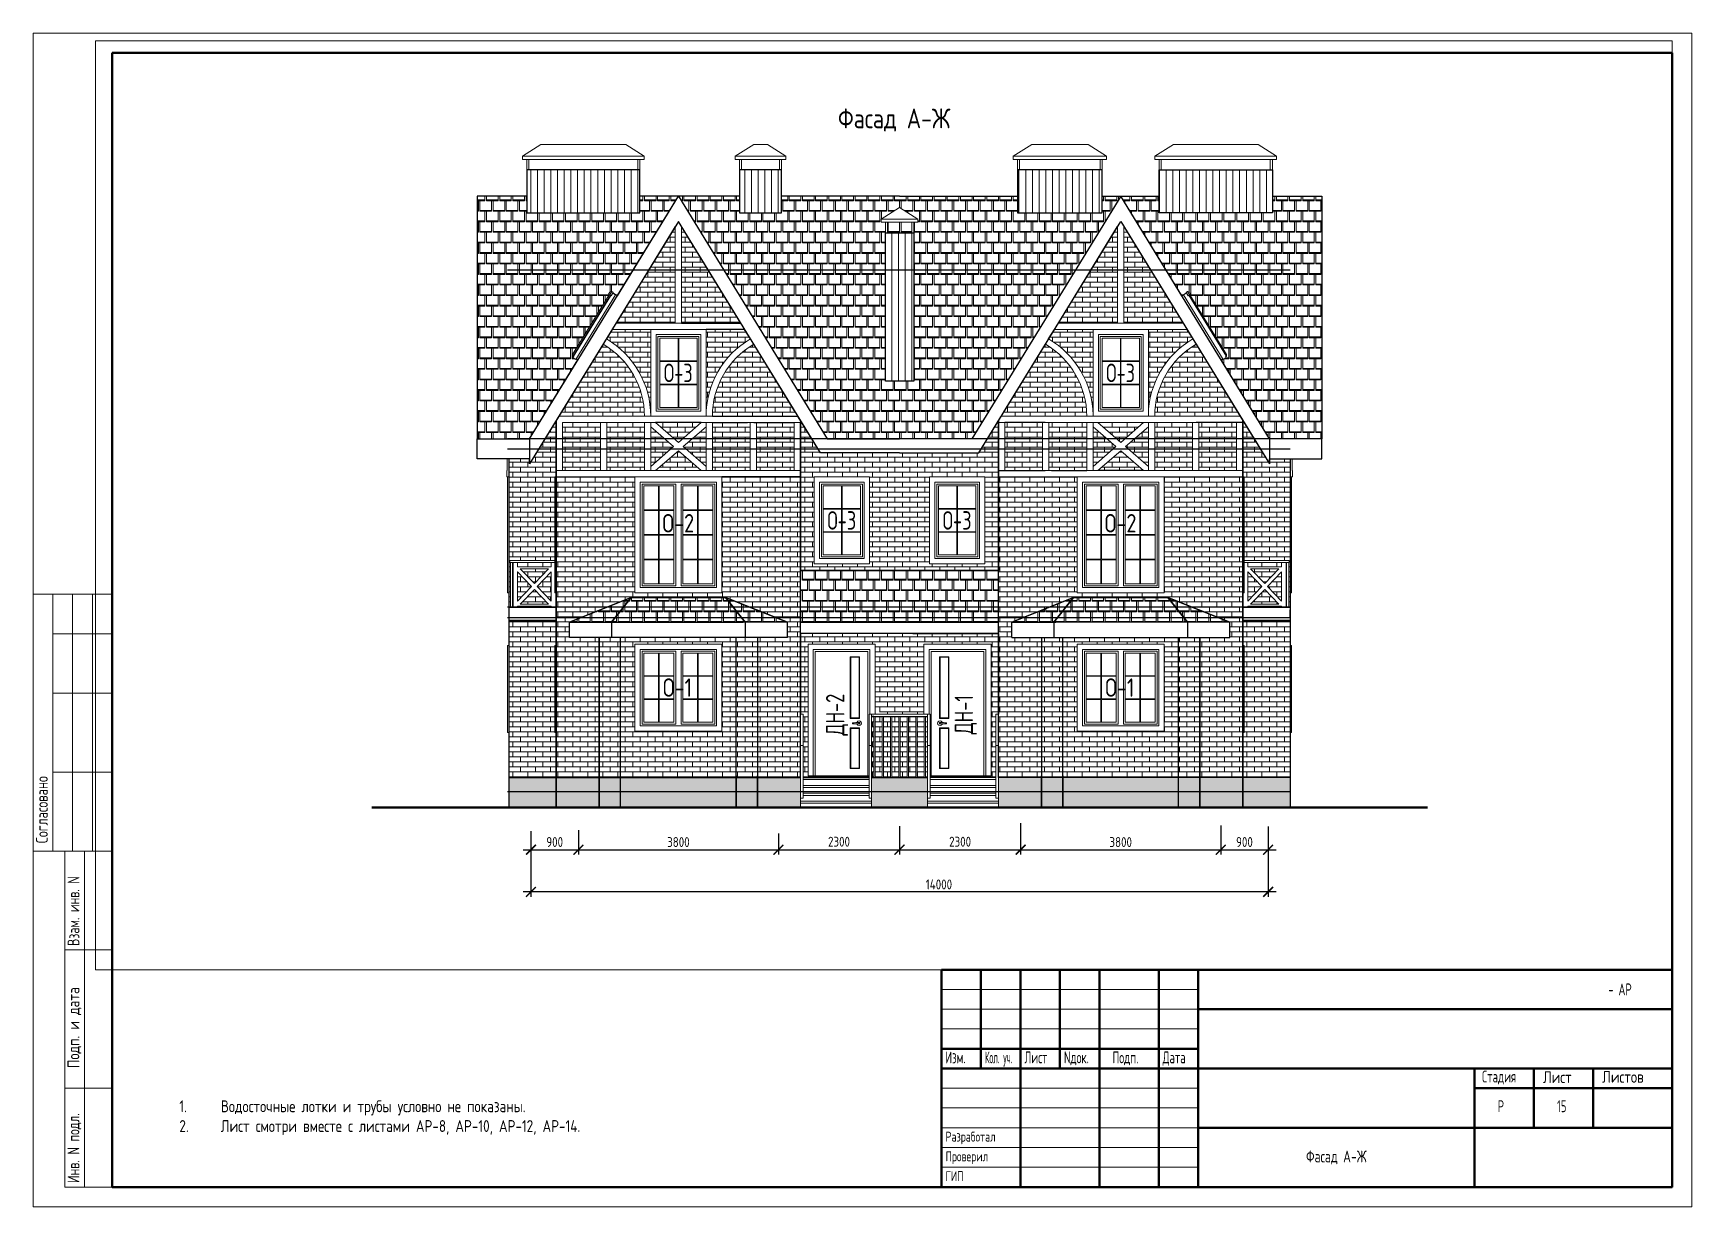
# Paper-space layout 'A15' of a CAD drawing. Header units: millimetres. Extents: x -3 to 417, y -3 to 294.
# The model-space entities are those that its viewports show. They can reach past a viewport. Long polylines and large blocks are cut down to what shows.
import ezdxf
from ezdxf.enums import TextEntityAlignment as Align

# ---------------------------------------------------------------- set-up
doc = ezdxf.new("R2010")
doc.units = ezdxf.units.MM
doc.header["$LTSCALE"] = 100
doc.header["$PDMODE"] = 35
for name, color, linetype, lineweight in [('0.3', 7, 'Continuous', 30), ('0.5', 7, 'Continuous', 50), ('Примітки 0.09', 200, 'Continuous', 9), ('Розміри 0.09', 5, 'Continuous', 9), ('Тонкі 0.18', 142, 'Continuous', 18), ('Штрихування 0.09', 253, 'Continuous', 9)]:
    doc.layers.add(name, color=color, linetype=linetype, lineweight=lineweight)
doc.layers.add('ViewPorts', color=240, linetype='Continuous', plot=False)
doc.styles.add('GOST 2.304', font='CS_Gost2304.shx')
doc.styles.add('SPDS', font='SPDS.shx', dxfattribs={"width": 0.9})
doc.dimstyles.new('SPDS', dxfattribs={"dimscale": 100, "dimtxt": 2.5, "dimasz": 2.5, "dimexe": 1.25, "dimexo": 0.625, "dimtad": 1, "dimrnd": 0.001, "dimtxsty": 'GOST 2.304', "dimblk": 'ARCHTICK', "dimcen": 2.5, "dimdle": 2, "dimadec": 0, "dimazin": 2, "dimtfac": 0.75, "dimtmove": 1, "dimatfit": 3, "dimfxl": 0, "dimtolj": 1, "dimarcsym": 0})
pattern_1 = [(0, (15, 0), (125, 200), [220, -30]), (0, (15, 15), (125, 200), [220, -30]), (90, (235, 0), (-125, 200), [200, -200]), (90, (265, 0), (-125, 200), [200, -200])]
pattern_2 = [(0, (8399.94, 0), (0, 94.83852), []), (90, (8399.94, 0), (-142.24, 94.83852), [94.83852, -94.83852])]

psp = doc.layouts.new('A15')

# ---------------------------------------------------------------- texts
at = {"layer": 'Примітки 0.09', "style": 'SPDS', "width": 0.805546}
psp.add_text('15', height=3, dxfattribs=at).set_placement((382.84, 20.77))
at = {"layer": 'Примітки 0.09', "ltscale": 1000000.0, "insert": (34.01, 23.76), "char_height": 3, "width": 184.999, "attachment_point": 1, "style": 'SPDS'}
psp.add_mtext('\\pi-7,l7,t10.5;{\\Fcs_gost2304|c204;\\W1;1.^IВодосточные лотки и трубы условно не показаны.\\Fcs_gost2304|c0;\\P\\Fcs_gost2304|c204;2.^IЛист смотри вместе с листами \\C3;АР-\\Fcs_gost2304|c0;8\\Fcs_gost2304|c204;, АР-\\Fcs_gost2304|c0;10\\Fcs_gost2304|c204;, АР-\\Fcs_gost2304|c0;12\\Fcs_gost2304|c204;, АР-14\\C256;.}', dxfattribs=at)
at = {"layer": 'Примітки 0.09', "color": 7, "insert": (326.98, 9.33), "char_height": 3, "width": 70, "attachment_point": 5, "style": 'SPDS'}
psp.add_mtext('{\\C256;Фасад А-Ж}', dxfattribs=at)

msp = doc.modelspace()

# ---------------------------------------------------------------- texts
at = {"layer": 'Примітки 0.09', "ltscale": 0.75, "style": 'SPDS'}
msp.add_text('Фасад А-Ж', height=375, dxfattribs=at).set_placement((172382.345, -93625.946), align=Align.CENTER)
at = {"layer": 'Примітки 0.09', "style": 'SPDS', "width": 0.9}
for p in [(168281.442, -98443.088), (176681.383, -98443.088), (171386.418, -101243.111), (173576.407, -101243.111)]:
    msp.add_text('О-3', height=350, dxfattribs=at).set_placement(p, align=Align.CENTER)
at = {"layer": 'Примітки 0.09', "style": 'SPDS'}
for s, p in [('О-2', (168281.442, -101296.365)), ('О-2', (176681.383, -101296.365)), ('О-1', (168266.029, -104414.814)), ('О-1', (176666.007, -104414.814))]:
    msp.add_text(s, height=350, dxfattribs=at).set_placement(p, align=Align.CENTER)
at = {"layer": 'Примітки 0.09', "style": 'SPDS', "width": 0.9}
for s, p in [('ДH-2', (171436.588, -104754.26)), ('ДH-1', (173880.08, -104754.26))]:
    msp.add_text(s, height=350, rotation=90, dxfattribs=at).set_placement(p, align=Align.CENTER)

# ---------------------------------------------------------------- blocks, each defined once
blk = doc.blocks.new('A$C1BD929A5')
at = {"layer": 'Тонкі 0.18', "color": 0, "extrusion": (1, 0, 0)}
for points, elevation in [([(8500, 0), (15000, 0)], -2000), ([(14000, 0), (15000, 0)], -1500), ([(14000, 0), (15000, 0)], -1000), ([(14000, 0), (15000, 0)], -500), ([(12500, 0), (14000, 0)], -1500), ([(12500, 0), (14000, 0)], -1000), ([(12500, 0), (14000, 0)], -500), ([(10500, 0), (12500, 0)], -1500), ([(10500, 0), (12500, 0)], -1000), ([(10500, 0), (12500, 0)], -500), ([(8500, 0), (10500, 0)], -1500), ([(8500, 0), (10500, 0)], -1000), ([(8500, 0), (10500, 0)], -500), ([(0, 0), (8500, 0)], -1200), ([(0, 0), (8500, 0)], -700)]:
    blk.add_lwpolyline(points, dxfattribs=dict(at, elevation=elevation))
at = {"layer": 'Тонкі 0.18', "color": 0, "extrusion": (0, 1, 0)}
for points, elevation in [([(2000, 0), (0, 0)], 15000), ([(1500, 0), (1000, 0)], 14000), ([(1000, 0), (500, 0)], 14000), ([(500, 0), (0, 0)], 14000), ([(1500, 0), (1000, 0)], 12500), ([(1000, 0), (500, 0)], 12500), ([(500, 0), (0, 0)], 12500), ([(1500, 0), (1000, 0)], 10500), ([(1000, 0), (500, 0)], 10500), ([(500, 0), (0, 0)], 10500), ([(2000, 0), (0, 0)], 8500), ([(1200, 0), (0, 0)], 8500), ([(1200, 0), (0, 0)], 6000), ([(1200, 0), (0, 0)], 2500)]:
    blk.add_lwpolyline(points, dxfattribs=dict(at, elevation=elevation))
at = {"layer": 'Тонкі 0.18', "color": 0, "extrusion": (1, 0, 0)}
blk.add_lwpolyline([(0, 0), (8500, 0)], dxfattribs=at)
at = {"layer": 'Тонкі 0.18', "color": 0, "extrusion": (0, 1, 0)}
blk.add_lwpolyline([(1200, 0), (0, 0)], dxfattribs=at)
at = {"layer": 'Тонкі 0.18', "color": 0, "ltscale": 0.01, "style": 'SPDS'}
for s, width, p in [('Согласовано', 0.95, (-1630, 8700)), ('Взам. инв. N', 0.898187, (-830, 6100)), ('Инв. N подл.', 0.909605, (-830, 100))]:
    blk.add_text(s, height=300, rotation=90, dxfattribs=dict(at, width=width)).set_placement(p)
blk.add_text('Подп. и дата', height=300, rotation=90, dxfattribs=at).set_placement((-830, 3010))
blk = doc.blocks.new('A$C2803562B')
at = {"color": 7, "lineweight": 50, "extrusion": (1, 0, 0)}
for points, elevation in [([(5500, 0), (5000, 0)], -17500), ([(5500, 0), (5000, 0)], -16500), ([(5500, 0), (5000, 0)], -15500), ([(5500, 0), (5000, 0)], -14500), ([(5500, 0), (5000, 0)], -13000), ([(5500, 0), (5000, 0)], -12000), ([(5000, 0), (4500, 0)], -17500), ([(5000, 0), (4500, 0)], -16500), ([(5000, 0), (4500, 0)], -15500), ([(5000, 0), (4500, 0)], -14500), ([(5000, 0), (4500, 0)], -13000), ([(5000, 0), (4500, 0)], -12000), ([(4500, 0), (4000, 0)], -17500), ([(4500, 0), (4000, 0)], -16500), ([(4500, 0), (4000, 0)], -15500), ([(4500, 0), (4000, 0)], -14500), ([(4500, 0), (4000, 0)], -13000), ([(4500, 0), (4000, 0)], -12000), ([(4000, 0), (3500, 0)], -17500), ([(4000, 0), (3500, 0)], -16500), ([(4000, 0), (3500, 0)], -15500), ([(4000, 0), (3500, 0)], -14500), ([(4000, 0), (3500, 0)], -13000), ([(4000, 0), (3500, 0)], -12000), ([(3500, 0), (3000, 0)], -17500), ([(3500, 0), (3000, 0)], -16500), ([(3500, 0), (3000, 0)], -15500), ([(3500, 0), (3000, 0)], -14500), ([(3500, 0), (3000, 0)], -13000), ([(3500, 0), (3000, 0)], -12000), ([(3000, 0), (2500, 0)], -16500), ([(3000, 0), (2500, 0)], -14500), ([(3000, 0), (2500, 0)], -13000), ([(3000, 0), (2500, 0)], -12000), ([(3000, 0), (2500, 0)], -5000), ([(3000, 0), (2500, 0)], -3500), ([(3000, 0), (2500, 0)], -2000), ([(2500, 0), (2000, 0)], -16500), ([(2500, 0), (2000, 0)], -14500), ([(2500, 0), (2000, 0)], -13000), ([(2500, 0), (2000, 0)], -12000), ([(2500, 0), (2000, 0)], -5000), ([(2500, 0), (2000, 0)], -3500), ([(2500, 0), (2000, 0)], -2000), ([(2000, 0), (1500, 0)], -16500), ([(2000, 0), (1500, 0)], -14500), ([(2000, 0), (1500, 0)], -13000), ([(2000, 0), (1500, 0)], -12000), ([(2000, 0), (1500, 0)], -5000), ([(2000, 0), (1500, 0)], -3500), ([(2000, 0), (1500, 0)], -2000), ([(1500, 0), (1000, 0)], -16500), ([(1500, 0), (1000, 0)], -14500), ([(1500, 0), (1000, 0)], -13000), ([(1500, 0), (1000, 0)], -12000), ([(1500, 0), (0, 0)], -5000), ([(1000, 0), (500, 0)], -16500), ([(1000, 0), (500, 0)], -14500), ([(1000, 0), (500, 0)], -13000), ([(1000, 0), (500, 0)], -12000), ([(500, 0), (0, 0)], -16500), ([(500, 0), (0, 0)], -14500), ([(500, 0), (0, 0)], -13000), ([(500, 0), (0, 0)], -12000)]:
    blk.add_lwpolyline(points, dxfattribs=dict(at, elevation=elevation))
at = {"color": 7, "extrusion": (0, 1, 0)}
for points, elevation in [([(18500, 0), (17500, 0)], 5000), ([(17500, 0), (16500, 0)], 5000), ([(16500, 0), (15500, 0)], 5000), ([(15500, 0), (14500, 0)], 5000), ([(14500, 0), (13000, 0)], 5000), ([(13000, 0), (12000, 0)], 5000), ([(18500, 0), (17500, 0)], 4500), ([(17500, 0), (16500, 0)], 4500), ([(16500, 0), (15500, 0)], 4500), ([(15500, 0), (14500, 0)], 4500), ([(14500, 0), (13000, 0)], 4500), ([(13000, 0), (12000, 0)], 4500), ([(18500, 0), (17500, 0)], 4000), ([(17500, 0), (16500, 0)], 4000), ([(16500, 0), (15500, 0)], 4000), ([(15500, 0), (14500, 0)], 4000), ([(14500, 0), (13000, 0)], 4000), ([(13000, 0), (12000, 0)], 4000), ([(18500, 0), (17500, 0)], 2500), ([(17500, 0), (16500, 0)], 2500), ([(16500, 0), (15500, 0)], 2500), ([(15500, 0), (14500, 0)], 2500), ([(14500, 0), (13000, 0)], 2500), ([(13000, 0), (12000, 0)], 2500), ([(18500, 0), (17500, 0)], 2000), ([(17500, 0), (16500, 0)], 2000), ([(16500, 0), (15500, 0)], 2000), ([(15500, 0), (14500, 0)], 2000), ([(14500, 0), (13000, 0)], 2000), ([(13000, 0), (12000, 0)], 2000), ([(18500, 0), (17500, 0)], 1500), ([(17500, 0), (16500, 0)], 1500), ([(16500, 0), (15500, 0)], 1500), ([(15500, 0), (14500, 0)], 1500), ([(14500, 0), (13000, 0)], 1500), ([(13000, 0), (12000, 0)], 1500), ([(18500, 0), (17500, 0)], 1000), ([(17500, 0), (16500, 0)], 1000), ([(16500, 0), (15500, 0)], 1000), ([(15500, 0), (14500, 0)], 1000), ([(14500, 0), (13000, 0)], 1000), ([(13000, 0), (12000, 0)], 1000), ([(18500, 0), (17500, 0)], 500), ([(17500, 0), (16500, 0)], 500), ([(16500, 0), (15500, 0)], 500), ([(15500, 0), (14500, 0)], 500), ([(14500, 0), (13000, 0)], 500), ([(13000, 0), (12000, 0)], 500)]:
    blk.add_lwpolyline(points, dxfattribs=dict(at, elevation=elevation))
at = {"color": 7, "lineweight": 50, "extrusion": (0, 1, 0)}
for points, elevation in [([(12000, 0), (5000, 0)], 4500), ([(5000, 0), (3500, 0)], 4500), ([(3500, 0), (2000, 0)], 4500), ([(2000, 0), (0, 0)], 4500), ([(18500, 0), (17500, 0)], 3500), ([(17500, 0), (16500, 0)], 3500), ([(16500, 0), (15500, 0)], 3500), ([(15500, 0), (14500, 0)], 3500), ([(14500, 0), (13000, 0)], 3500), ([(13000, 0), (12000, 0)], 3500), ([(18500, 0), (17500, 0)], 3000), ([(17500, 0), (16500, 0)], 3000), ([(16500, 0), (15500, 0)], 3000), ([(15500, 0), (14500, 0)], 3000), ([(14500, 0), (13000, 0)], 3000), ([(13000, 0), (12000, 0)], 3000), ([(12000, 0), (5000, 0)], 3000), ([(5000, 0), (3500, 0)], 3000), ([(3500, 0), (2000, 0)], 3000), ([(2000, 0), (0, 0)], 3000), ([(5000, 0), (3500, 0)], 2500), ([(3500, 0), (2000, 0)], 2500), ([(2000, 0), (0, 0)], 2500), ([(12000, 0), (5000, 0)], 1500), ([(5000, 0), (3500, 0)], 1500), ([(3500, 0), (2000, 0)], 1500), ([(2000, 0), (0, 0)], 1500)]:
    blk.add_lwpolyline(points, dxfattribs=dict(at, elevation=elevation))
at = {"extrusion": (0, 1, 0)}
blk.add_lwpolyline([(18500, 0), (0, 0)], dxfattribs=at)
at = {"layer": '0.5', "color": 0, "extrusion": (1, 0, 0), "elevation": -18500}
blk.add_lwpolyline([(5500, 0), (0, 0)], dxfattribs=at)
at = {"layer": '0.5', "color": 0, "extrusion": (0, 1, 0), "elevation": 5500}
blk.add_lwpolyline([(18500, 0), (0, 0)], dxfattribs=at)
at = {"layer": '0.5', "color": 0, "extrusion": (1, 0, 0)}
blk.add_lwpolyline([(5500, 0), (0, 0)], dxfattribs=at)
at = {"layer": '0.5', "color": 0, "extrusion": (0, 1, 0)}
blk.add_lwpolyline([(18500, 0), (0, 0)], dxfattribs=at)
at = {"color": 7, "style": 'SPDS'}
for s, height, width, p in [('- АР', 300, 0.805546, (-1613, 4850)), ('Изм.', 300, 0.8, (-18400, 3130)), ('Кол. уч.', 300, 0.6, (-17400, 3130)), ('Лист', 300, 0.8, (-16400, 3130)), ('Nдок.', 300, 0.8, (-15400, 3130)), ('Подп.', 300, 0.8, (-14169, 3130)), ('Дата', 300, 0.8, (-12900, 3130)), ('Стадия', 300, 0.805546, (-4811, 2646)), ('Р', 300, 0.805546, (-4415, 1895)), ('Разработал', 250, 0.9, (-18396, 1150)), ('Проверил', 250, 0.9, (-18396, 650)), ('ГИП', 250, 0.9, (-18396, 150))]:
    blk.add_text(s, height=height, dxfattribs=dict(at, width=width)).set_placement(p)
for s, p in [('Лист', (-3269, 2630)), ('Листов', (-1769, 2638))]:
    blk.add_text(s, height=300, dxfattribs=at).set_placement(p)
blk = doc.blocks.new('_ArchTick')
at = {"color": 0, "linetype": 'ByBlock', "const_width": 0.15}
blk.add_lwpolyline([(-0.5, -0.5), (0.5, 0.5)], dxfattribs=at)
blk = doc.blocks.new('*D119')
at = {"layer": 'Defpoints', "color": 0, "transparency": 16777216}
for p in [(165484, -106921), (166384, -106902), (166384, -107317)]:
    blk.add_point(p, dxfattribs=at)
at = {"layer": 'Розміри 0.09', "color": 0, "lineweight": -2, "transparency": 16777216}
for p, q in [((165484, -106968), (165484, -107410)), ((166384, -106949), (166384, -107410)), ((165334, -107317), (166534, -107317))]:
    blk.add_line(p, q, dxfattribs=at)
at = {"layer": 'Розміри 0.09', "color": 0, "lineweight": -2, "transparency": 16777216, "xscale": 187.5, "yscale": 187.5, "zscale": 187.5, "rotation": 180}
blk.add_blockref('_ArchTick', (165484, -107317), dxfattribs=at)
at = {"layer": 'Розміри 0.09', "color": 0, "lineweight": -2, "transparency": 16777216, "xscale": 187.5, "yscale": 187.5, "zscale": 187.5}
blk.add_blockref('_ArchTick', (166384, -107317), dxfattribs=at)
at = {"layer": 'Розміри 0.09', "color": 0, "transparency": 16777216, "insert": (165934, -107171), "char_height": 187.5, "attachment_point": 5, "style": 'GOST 2.304'}
blk.add_mtext('\\A1;900', dxfattribs=at)
blk = doc.blocks.new('*D120')
at = {"layer": 'Defpoints', "color": 0, "transparency": 16777216}
for p in [(166384, -106902), (170184, -106962), (170184, -107317)]:
    blk.add_point(p, dxfattribs=at)
at = {"layer": 'Розміри 0.09', "color": 0, "lineweight": -2, "transparency": 16777216}
for p, q in [((166384, -106949), (166384, -107410)), ((170184, -107009), (170184, -107410)), ((166234, -107317), (170334, -107317))]:
    blk.add_line(p, q, dxfattribs=at)
at = {"layer": 'Розміри 0.09', "color": 0, "lineweight": -2, "transparency": 16777216, "xscale": 187.5, "yscale": 187.5, "zscale": 187.5, "rotation": 180}
blk.add_blockref('_ArchTick', (166384, -107317), dxfattribs=at)
at = {"layer": 'Розміри 0.09', "color": 0, "lineweight": -2, "transparency": 16777216, "xscale": 187.5, "yscale": 187.5, "zscale": 187.5}
blk.add_blockref('_ArchTick', (170184, -107317), dxfattribs=at)
at = {"layer": 'Розміри 0.09', "color": 0, "transparency": 16777216, "insert": (168284, -107172), "char_height": 187.5, "attachment_point": 5, "style": 'GOST 2.304'}
blk.add_mtext('\\A1;3800', dxfattribs=at)
blk = doc.blocks.new('*D121')
at = {"layer": 'Defpoints', "color": 0, "transparency": 16777216}
for p in [(170184, -106962), (172484, -106827), (172484, -107317)]:
    blk.add_point(p, dxfattribs=at)
at = {"layer": 'Розміри 0.09', "color": 0, "lineweight": -2, "transparency": 16777216}
for p, q in [((170184, -107009), (170184, -107410)), ((172484, -106873), (172484, -107410)), ((170034, -107317), (172634, -107317))]:
    blk.add_line(p, q, dxfattribs=at)
at = {"layer": 'Розміри 0.09', "color": 0, "lineweight": -2, "transparency": 16777216, "xscale": 187.5, "yscale": 187.5, "zscale": 187.5, "rotation": 180}
blk.add_blockref('_ArchTick', (170184, -107317), dxfattribs=at)
at = {"layer": 'Розміри 0.09', "color": 0, "lineweight": -2, "transparency": 16777216, "xscale": 187.5, "yscale": 187.5, "zscale": 187.5}
blk.add_blockref('_ArchTick', (172484, -107317), dxfattribs=at)
at = {"layer": 'Розміри 0.09', "color": 0, "transparency": 16777216, "insert": (171334, -107165), "char_height": 187.5, "attachment_point": 5, "style": 'GOST 2.304'}
blk.add_mtext('\\A1;2300', dxfattribs=at)
blk = doc.blocks.new('*D122')
at = {"layer": 'Defpoints', "color": 0, "transparency": 16777216}
for p in [(174784, -106765), (172484, -106827), (174784, -107317)]:
    blk.add_point(p, dxfattribs=at)
at = {"layer": 'Розміри 0.09', "color": 0, "lineweight": -2, "transparency": 16777216}
for p, q in [((172484, -106873), (172484, -107410)), ((174784, -106812), (174784, -107410)), ((172334, -107317), (174934, -107317))]:
    blk.add_line(p, q, dxfattribs=at)
at = {"layer": 'Розміри 0.09', "color": 0, "lineweight": -2, "transparency": 16777216, "xscale": 187.5, "yscale": 187.5, "zscale": 187.5, "rotation": 180}
blk.add_blockref('_ArchTick', (172484, -107317), dxfattribs=at)
at = {"layer": 'Розміри 0.09', "color": 0, "lineweight": -2, "transparency": 16777216, "xscale": 187.5, "yscale": 187.5, "zscale": 187.5}
blk.add_blockref('_ArchTick', (174784, -107317), dxfattribs=at)
at = {"layer": 'Розміри 0.09', "color": 0, "transparency": 16777216, "insert": (173634, -107165), "char_height": 187.5, "attachment_point": 5, "style": 'GOST 2.304'}
blk.add_mtext('\\A1;2300', dxfattribs=at)
blk = doc.blocks.new('*D123')
at = {"layer": 'Defpoints', "color": 0, "transparency": 16777216}
for p in [(174784, -106765), (178584, -106809), (178584, -107317)]:
    blk.add_point(p, dxfattribs=at)
at = {"layer": 'Розміри 0.09', "color": 0, "lineweight": -2, "transparency": 16777216}
for p, q in [((174784, -106812), (174784, -107410)), ((178584, -106856), (178584, -107410)), ((174634, -107317), (178734, -107317))]:
    blk.add_line(p, q, dxfattribs=at)
at = {"layer": 'Розміри 0.09', "color": 0, "lineweight": -2, "transparency": 16777216, "xscale": 187.5, "yscale": 187.5, "zscale": 187.5, "rotation": 180}
blk.add_blockref('_ArchTick', (174784, -107317), dxfattribs=at)
at = {"layer": 'Розміри 0.09', "color": 0, "lineweight": -2, "transparency": 16777216, "xscale": 187.5, "yscale": 187.5, "zscale": 187.5}
blk.add_blockref('_ArchTick', (178584, -107317), dxfattribs=at)
at = {"layer": 'Розміри 0.09', "color": 0, "transparency": 16777216, "insert": (176684, -107172), "char_height": 187.5, "attachment_point": 5, "style": 'GOST 2.304'}
blk.add_mtext('\\A1;3800', dxfattribs=at)
blk = doc.blocks.new('*D124')
at = {"layer": 'Defpoints', "color": 0, "transparency": 16777216}
for p in [(178584, -106809), (179484, -106831), (179484, -107317)]:
    blk.add_point(p, dxfattribs=at)
at = {"layer": 'Розміри 0.09', "color": 0, "lineweight": -2, "transparency": 16777216}
for p, q in [((178584, -106856), (178584, -107410)), ((179484, -106878), (179484, -107410)), ((178434, -107317), (179634, -107317))]:
    blk.add_line(p, q, dxfattribs=at)
at = {"layer": 'Розміри 0.09', "color": 0, "lineweight": -2, "transparency": 16777216, "xscale": 187.5, "yscale": 187.5, "zscale": 187.5, "rotation": 180}
blk.add_blockref('_ArchTick', (178584, -107317), dxfattribs=at)
at = {"layer": 'Розміри 0.09', "color": 0, "lineweight": -2, "transparency": 16777216, "xscale": 187.5, "yscale": 187.5, "zscale": 187.5}
blk.add_blockref('_ArchTick', (179484, -107317), dxfattribs=at)
at = {"layer": 'Розміри 0.09', "color": 0, "transparency": 16777216, "insert": (179034, -107171), "char_height": 187.5, "attachment_point": 5, "style": 'GOST 2.304'}
blk.add_mtext('\\A1;900', dxfattribs=at)
blk = doc.blocks.new('*D125')
at = {"layer": 'Defpoints', "color": 0, "transparency": 16777216}
for p in [(165484, -107251), (179484, -107251), (165484, -108117)]:
    blk.add_point(p, dxfattribs=at)
at = {"layer": 'Розміри 0.09', "color": 0, "lineweight": -2, "transparency": 16777216}
for p, q in [((165484, -107298), (165484, -108210)), ((179484, -107298), (179484, -108210)), ((179634, -108117), (165334, -108117))]:
    blk.add_line(p, q, dxfattribs=at)
at = {"layer": 'Розміри 0.09', "color": 0, "lineweight": -2, "transparency": 16777216, "xscale": 187.5, "yscale": 187.5, "zscale": 187.5, "rotation": 180}
blk.add_blockref('_ArchTick', (165484, -108117), dxfattribs=at)
at = {"layer": 'Розміри 0.09', "color": 0, "lineweight": -2, "transparency": 16777216, "xscale": 187.5, "yscale": 187.5, "zscale": 187.5}
blk.add_blockref('_ArchTick', (179484, -108117), dxfattribs=at)
at = {"layer": 'Розміри 0.09', "color": 0, "transparency": 16777216, "insert": (173232, -107976), "char_height": 187.5, "attachment_point": 5, "style": 'GOST 2.304'}
blk.add_mtext('\\A1;14000', dxfattribs=at)

# ---------------------------------------------------------------- dimensions: what is measured, and where the dimension line sits
at = {"layer": 'Розміри 0.09'}
for base, p1, p2, picture, middle in [((174784.128, -107316.577), (172484.128, -106826.531), (174784.128, -106765.46), '*D122', (173634.128, -107164.806)), ((178584.128, -107316.577), (174784.128, -106765.46), (178584.128, -106808.811), '*D123', (176684.128, -107172.068)), ((166384.128, -107316.577), (165484.128, -106920.818), (166384.128, -106902.341), '*D119', (165934.128, -107170.526)), ((170184.128, -107316.577), (166384.128, -106902.341), (170184.128, -106962.456), '*D120', (168284.128, -107172.068)), ((172484.128, -107316.577), (170184.128, -106962.456), (172484.128, -106826.531), '*D121', (171334.128, -107164.806)), ((179484.128, -107316.577), (178584.128, -106808.811), (179484.128, -106831.41), '*D124', (179034.128, -107170.526))]:
    dim = msp.add_linear_dim(base=base, p1=p1, p2=p2, dimstyle='SPDS', override={"dimscale": 75, "dimlfac": 1, "dimtxsty": 'GOST 2.304', "dimblk1": 'ArchTick', "dimblk2": 'ArchTick', "dimsah": 1, "dimtolj": 1}, dxfattribs=at)
    dim.commit()
    dim.dimension.update_dxf_attribs({"geometry": picture, "text_midpoint": middle})
dim = msp.add_linear_dim(base=(165484.128, -108116.577), p1=(179484.128, -107250.979), p2=(165484.128, -107250.979), dimstyle='SPDS', override={"dimscale": 75, "dimlfac": 1, "dimtxsty": 'GOST 2.304', "dimblk1": 'ArchTick', "dimblk2": 'ArchTick', "dimsah": 1, "dimtolj": 1}, dxfattribs=at)
dim.commit()
dim.dimension.update_dxf_attribs({"geometry": '*D125', "text_midpoint": (173231.533, -108116.577), "dimtype": 160})

# ---------------------------------------------------------------- hatches: boundary and pattern name
at = {"layer": 'Штрихування 0.09', "ltscale": 0.75}
h = msp.add_hatch(dxfattribs=at)
h.set_pattern_fill('ANSI31', scale=40, angle=45, style=0)
h.paths.add_polyline_path([(179564.143, -94416.621), (179524.143, -94416.621), (177414.143, -94416.621), (177414.143, -95233.059), (179564.143, -95233.059)])
h.paths.add_polyline_path([(176334.114, -94416.621), (176294.114, -94416.621), (174724.114, -94416.621), (174724.114, -95233.059), (176334.114, -95233.059)])
h.paths.add_polyline_path([(172754.128, -95609.58), (172714.128, -95609.58), (172214.128, -95609.58), (172214.128, -98426.238), (172754.128, -98426.238)])
h.paths.add_polyline_path([(170244.143, -94416.621), (170204.143, -94416.621), (169444.143, -94416.621), (169444.143, -95233.059), (170244.143, -95233.059)])
h.paths.add_polyline_path([(167554.143, -94416.621), (167514.143, -94416.621), (165404.143, -94416.621), (165404.143, -95233.059), (167554.143, -95233.059)])
h = msp.add_hatch(dxfattribs=at)
h.set_pattern_fill('SQSHNGLE', color=256, scale=500, style=0, pattern_type=2)
h.set_pattern_definition(pattern_1)
h.paths.add_polyline_path([(168284.158, -94916.621), (167554.143, -94916.621), (167554.143, -95233.059), (165404.143, -95233.059), (165404.143, -94916.621), (164464.143, -94916.621), (164464.143, -99516.651), (165459.141, -99516.651), (166376.302, -98023.216), (166342.235, -98002.274), (166336.983, -98010.761), (166286.709, -97979.921), (166292.076, -97967.973), (166277.105, -97958.768), (166274.703, -97919.225), (166972.01, -96783.695), (166955.877, -96773.753), (166980.414, -96733.706), (167017.556, -96724.83), (167043.143, -96740.527), (167036.875, -96750.737), (167040.292, -96752.848), (167090.566, -96783.718), (167090.557, -96783.733), (167124.632, -96804.653)])
h = msp.add_hatch(dxfattribs=at)
h.set_pattern_fill('SQSHNGLE', color=256, scale=500, style=0, pattern_type=2)
h.set_pattern_definition(pattern_1)
h.paths.add_polyline_path([(176684.099, -94916.621), (176334.114, -94916.621), (176334.114, -95233.059), (174724.114, -95233.059), (174724.114, -94916.621), (172484.128, -94916.621), (170244.143, -94916.621), (170244.143, -95233.059), (169444.143, -95233.059), (169444.143, -94916.621), (168284.158, -94916.621), (171109.1, -99516.651), (172484.128, -99516.651), (173859.157, -99516.651)])
h.paths.add_polyline_path([(172214.128, -95609.58), (172214.128, -95409.58), (172134.128, -95409.58), (172134.128, -95349.58), (172484.128, -95128.563), (172834.128, -95349.58), (172834.128, -95409.58), (172754.128, -95409.58), (172754.128, -95609.58), (172754.128, -98426.238), (172214.128, -98426.238)], flags=16)
h.paths.add_polyline_path([(172714.128, -95409.58), (172254.128, -95409.58), (172254.128, -95609.58), (172714.128, -95609.58)], flags=16)
h.paths.add_polyline_path([(172155.772, -99095.554), (173023.698, -99095.554), (173023.698, -98741.777), (172155.772, -98741.777)], flags=24)
h.paths.add_polyline_path([(173134.632, -96087.83), (174084.586, -96087.83), (174084.586, -95750.33), (173134.632, -95750.33)], flags=24)
h = msp.add_hatch(dxfattribs=at)
h.set_pattern_fill('SQSHNGLE', color=256, scale=500, style=0, pattern_type=2)
h.set_pattern_definition(pattern_1)
h.paths.add_polyline_path([(180504.114, -94916.621), (179564.143, -94916.621), (179564.143, -95233.059), (177414.143, -95233.059), (177414.143, -94916.621), (176684.099, -94916.621), (177843.625, -96804.653), (177877.7, -96783.733), (177877.691, -96783.718), (177927.965, -96752.848), (177931.382, -96750.737), (177925.113, -96740.527), (177950.701, -96724.83), (177987.843, -96733.706), (178012.38, -96773.753), (177996.247, -96783.695), (178693.554, -97919.225), (178691.152, -97958.768), (178676.181, -97967.973), (178681.548, -97979.921), (178631.274, -98010.761), (178626.021, -98002.274), (178591.955, -98023.216), (179509.116, -99516.651), (180504.114, -99516.651)])
h = msp.add_hatch(dxfattribs=at)
h.set_pattern_fill('AR-BRSTD', color=256, scale=1.4, style=0)
h.paths.add_polyline_path([(168344.112, -95492.039), (168344.112, -97321.618), (169467.77, -97321.618)])
h.paths.add_polyline_path([(168224.13, -95492.08), (167100.546, -97321.618), (168224.13, -97321.618)])
h = msp.add_hatch(dxfattribs=at)
h.set_pattern_fill('AR-BRSTD', color=256, scale=1.4, style=0)
h.set_pattern_definition(pattern_2)
h.paths.add_polyline_path([(176744.052, -95492.039), (176744.052, -97321.618), (177867.711, -97321.618)])
h.paths.add_polyline_path([(176624.07, -95492.08), (175500.487, -97321.618), (176624.07, -97321.618)])
h = msp.add_hatch(dxfattribs=at)
h.set_pattern_fill('AR-BRSTD', color=256, scale=1.4, style=0)
edge = h.paths.add_edge_path()
edge.add_line((166915.433, -97623.029), (167026.861, -97441.623))
edge.add_line((167026.861, -97441.623), (167759.134, -97441.623))
edge.add_line((167759.134, -97441.623), (167759.134, -99091.649))
edge.add_line((167759.134, -99091.649), (167753.1, -98946.14))
edge.add_line((167753.1, -98946.14), (167743.915, -98863.173))
edge.add_line((167743.915, -98863.173), (167731.825, -98787.043))
edge.add_line((167731.825, -98787.043), (167716.977, -98714.521))
edge.add_line((167716.977, -98714.521), (167701.257, -98651.092))
edge.add_line((167701.257, -98651.092), (167664.896, -98532.939))
edge.add_line((167664.896, -98532.939), (167620.189, -98418.075))
edge.add_line((167620.189, -98418.075), (167569.228, -98310.517))
edge.add_line((167569.228, -98310.517), (167485.761, -98166.871))
edge.add_line((167485.761, -98166.871), (167391.564, -98035.702))
edge.add_line((167391.564, -98035.702), (167270.076, -97898.374))
edge.add_line((167270.076, -97898.374), (167185.136, -97817.943))
edge.add_line((167185.136, -97817.943), (167073.202, -97727.182))
edge.add_line((167073.202, -97727.182), (166986.03, -97666.557))
edge.add_line((166986.03, -97666.557), (166914.182, -97625.075))
h = msp.add_hatch(dxfattribs=at)
h.set_pattern_fill('AR-BRSTD', color=256, scale=1.4, style=0)
h.paths.add_polyline_path([(169652.849, -97623.095), (169541.46, -97441.623), (168809.107, -97441.623), (168809.107, -99070.739, -0.263569992)])
h = msp.add_hatch(dxfattribs=at)
h.set_pattern_fill('AR-BRSTD', color=256, scale=1.4, style=0)
h.set_pattern_definition(pattern_2)
edge = h.paths.add_edge_path()
edge.add_line((175315.374, -97623.029), (175426.802, -97441.623))
edge.add_line((175426.802, -97441.623), (176159.074, -97441.623))
edge.add_line((176159.074, -97441.623), (176159.074, -99091.649))
edge.add_line((176159.074, -99091.649), (176153.04, -98946.14))
edge.add_line((176153.04, -98946.14), (176143.856, -98863.173))
edge.add_line((176143.856, -98863.173), (176131.766, -98787.043))
edge.add_line((176131.766, -98787.043), (176116.918, -98714.521))
edge.add_line((176116.918, -98714.521), (176101.198, -98651.092))
edge.add_line((176101.198, -98651.092), (176064.837, -98532.939))
edge.add_line((176064.837, -98532.939), (176020.129, -98418.075))
edge.add_line((176020.129, -98418.075), (175969.168, -98310.517))
edge.add_line((175969.168, -98310.517), (175885.702, -98166.871))
edge.add_line((175885.702, -98166.871), (175791.505, -98035.702))
edge.add_line((175791.505, -98035.702), (175670.016, -97898.374))
edge.add_line((175670.016, -97898.374), (175585.077, -97817.943))
edge.add_line((175585.077, -97817.943), (175473.143, -97727.182))
edge.add_line((175473.143, -97727.182), (175385.971, -97666.557))
edge.add_line((175385.971, -97666.557), (175314.123, -97625.075))
h = msp.add_hatch(dxfattribs=at)
h.set_pattern_fill('AR-BRSTD', color=256, scale=1.4, style=0)
h.set_pattern_definition(pattern_2)
h.paths.add_polyline_path([(178052.789, -97623.095), (177941.401, -97441.623), (177209.048, -97441.623), (177209.048, -99070.739, -0.263569992)])
h = msp.add_hatch(dxfattribs=at)
h.set_pattern_fill('AR-BRSTD', color=256, scale=1.4, style=0)
h.paths.add_polyline_path([(166852.602, -97725.352), (166059.126, -99017.364), (166013.505, -99091.649), (167639.337, -99091.649, 0.267341253)])
h = msp.add_hatch(dxfattribs=at)
h.set_pattern_fill('AR-BRSTD', color=256, scale=1.4, style=0)
h.paths.add_polyline_path([(169715.714, -97725.352, 0.000233005), (169714.441, -97726.091), (169626.333, -97781.298), (169546.066, -97839.082), (169457.646, -97912.298), (169387.143, -97979.134), (169323.609, -98047.074), (169262.185, -98121.2), (169191.179, -98220.038), (169139.713, -98309.181), (169075.865, -98426.414), (169022.536, -98556.053), (168974.699, -98714.315), (168947.907, -98847.813), (168933.124, -98977.264), (168928.979, -99091.649), (170554.759, -99091.649)])
h = msp.add_hatch(dxfattribs=at)
h.set_pattern_fill('AR-BRSTD', color=256, scale=1.4, style=0)
h.set_pattern_definition(pattern_2)
h.paths.add_polyline_path([(175252.543, -97725.352), (174459.067, -99017.364), (174413.446, -99091.649), (176039.278, -99091.649, 0.267341253)])
h = msp.add_hatch(dxfattribs=at)
h.set_pattern_fill('AR-BRSTD', color=256, scale=1.4, style=0)
h.set_pattern_definition(pattern_2)
h.paths.add_polyline_path([(178115.655, -97725.352, 0.000233005), (178114.382, -97726.091), (178026.274, -97781.298), (177946.007, -97839.082), (177857.587, -97912.298), (177787.084, -97979.134), (177723.55, -98047.074), (177662.126, -98121.2), (177591.12, -98220.038), (177539.654, -98309.181), (177475.805, -98426.414), (177422.476, -98556.053), (177374.64, -98714.315), (177347.848, -98847.813), (177333.065, -98977.264), (177328.92, -99091.649), (178954.7, -99091.649)])
at = {"layer": 'Штрихування 0.09'}
for points in [[(176339.085, -98481.609), (176339.085, -98491.589), (176329.105, -98491.589), (176329.105, -98481.609), (176339.085, -98481.609)], [(168334.132, -100376.635), (168234.109, -100376.635), (168234.109, -100376.935), (168334.132, -100376.935), (168334.132, -100376.635)], [(176634.125, -100376.635), (176734.148, -100376.635), (176734.148, -100376.935), (176634.125, -100376.935), (176634.125, -100376.635)], [(168929.165, -104016.554), (168929.165, -104026.534), (168939.144, -104026.534), (168939.144, -104016.554), (168929.165, -104016.554)]]:
    msp.add_hatch(color=256, dxfattribs=at).paths.add_polyline_path(points, flags=0)
at = {"layer": 'Штрихування 0.09', "ltscale": 0.75}
h = msp.add_hatch(dxfattribs=at)
h.set_pattern_fill('AR-BRSTD', color=256, scale=1.4, style=0)
h.paths.add_polyline_path([(165939.166, -104241.549), (165064.128, -104241.549), (165064.128, -105946.592), (165964.153, -105946.592), (165964.153, -105091.65), (165939.166, -105091.65)])
h.paths.add_polyline_path([(165939.166, -100241.645), (165964.153, -100241.645), (165964.153, -100121.588), (165964.153, -99172.014), (165459.141, -99994.328), (165459.141, -99901.809), (165064.128, -99901.809), (165064.128, -101066.625), (165939.166, -101066.625)])
h.paths.add_polyline_path([(165939.166, -101066.625), (165064.128, -101066.625), (165064.128, -102716.592), (165094.128, -102716.592), (165094.128, -101866.617), (165084.148, -101866.617), (165084.148, -101826.623), (165144.102, -101826.623), (165939.166, -101826.623)])
h.paths.add_polyline_path([(165939.166, -103441.616), (165964.153, -103441.616), (165964.153, -102966.591), (165064.128, -102966.591), (165064.128, -104241.586), (165939.166, -104241.586)])
h.paths.add_polyline_path([(165870.297, -101866.617), (165227.916, -101866.617), (165227.916, -101946.605), (165870.297, -101946.605)], flags=17)
h.paths.add_polyline_path([(165816.871, -101986.599), (165281.342, -101986.599), (165549.144, -102265.882)], flags=17)
h.paths.add_polyline_path([(165495.644, -102321.634), (165227.916, -102042.351), (165227.916, -102600.841)], flags=17)
h.paths.add_polyline_path([(165549.144, -102377.385), (165281.342, -102656.593), (165816.871, -102656.593)], flags=17)
h.paths.add_polyline_path([(165870.297, -102042.351), (165602.569, -102321.634), (165870.297, -102600.841)], flags=17)
h = msp.add_hatch(dxfattribs=at)
h.set_pattern_fill('AR-BRSTD', color=256, scale=1.4, style=0)
h.paths.add_polyline_path([(170484.171, -99211.631), (169766.664, -99211.631), (169766.664, -100121.588), (170484.171, -100121.588)])
h.paths.add_polyline_path([(169646.682, -99211.631), (168929.165, -99211.631), (168929.165, -100121.588), (169646.682, -100121.588)])
h.paths.add_polyline_path([(168809.107, -99291.019), (168375.777, -99666.647), (168809.107, -100042.201)])
h.paths.add_polyline_path([(168717.489, -99211.631), (167850.752, -99211.631), (168284.158, -99587.185)])
h.paths.add_polyline_path([(167759.134, -99291.019), (167759.134, -100042.201), (168192.54, -99666.647)])
h.paths.add_polyline_path([(168284.158, -99746.035), (167850.752, -100121.588), (168717.489, -100121.588)])
h.paths.add_polyline_path([(167639.152, -99211.631), (166921.634, -99211.631), (166921.634, -100121.588), (167639.152, -100121.588)])
h.paths.add_polyline_path([(166801.652, -99211.631), (166084.135, -99211.631), (166084.135, -100121.588), (166801.652, -100121.588)])
h = msp.add_hatch(dxfattribs=at)
h.set_pattern_fill('AR-BRSTD', color=256, scale=1.4, style=0)
h.paths.add_polyline_path([(174364.104, -99211.631), (174364.104, -99172.078), (173987.018, -99786.104), (172484.128, -99786.104), (170981.239, -99786.104), (170604.153, -99172.078), (170604.153, -101066.625), (170864.147, -101066.625), (170864.147, -100241.645), (171914.121, -100241.645), (171914.121, -101066.625), (173054.136, -101066.625), (173054.136, -100241.645), (174104.11, -100241.645), (174104.11, -101066.625), (174364.104, -101066.625), (174364.104, -100241.645), (174364.104, -100121.588)])
h.paths.add_polyline_path([(173054.136, -101066.625), (171914.121, -101066.625), (171914.121, -101891.604), (170864.147, -101891.604), (170864.147, -101066.625), (170604.153, -101066.625), (170604.153, -102016.614), (174364.104, -102016.614), (174364.104, -101066.625), (174104.11, -101066.625), (174104.11, -101891.604), (173054.136, -101891.604)])
h.paths.add_polyline_path([(172158.485, -100817.843), (173014.689, -100817.843), (173014.689, -100480.343), (172158.485, -100480.343)], flags=24)
h.paths.add_polyline_path([(172154.854, -101371.463), (172990.195, -101371.463), (172990.195, -101012.177), (172154.854, -101012.177)], flags=9)
h = msp.add_hatch(dxfattribs=at)
h.set_pattern_fill('AR-BRSTD', color=256, scale=1.4, style=0)
h.paths.add_polyline_path([(178884.122, -99211.631), (178166.605, -99211.631), (178166.605, -100121.588), (178884.122, -100121.588)])
h.paths.add_polyline_path([(178046.623, -99211.631), (177329.105, -99211.631), (177329.105, -100121.588), (178046.623, -100121.588)])
h.paths.add_polyline_path([(177209.123, -99291.019), (176775.717, -99666.647), (177209.123, -100042.201)])
h.paths.add_polyline_path([(176684.099, -99746.035), (176250.768, -100121.588), (177117.505, -100121.588)])
h.paths.add_polyline_path([(176159.149, -99291.019), (176159.149, -100042.201), (176592.48, -99666.647)])
h.paths.add_polyline_path([(177117.505, -99211.631), (176250.768, -99211.631), (176684.099, -99587.185)])
h.paths.add_polyline_path([(176039.092, -99211.631), (175321.575, -99211.631), (175321.575, -100121.588), (176039.092, -100121.588)])
h.paths.add_polyline_path([(175201.593, -99211.631), (174484.086, -99211.631), (174484.086, -100121.588), (175201.593, -100121.588)])
h = msp.add_hatch(dxfattribs=at)
h.set_pattern_fill('AR-BRSTD', color=256, scale=1.4, style=0)
h.paths.add_polyline_path([(179904.129, -99901.809), (179509.116, -99901.809), (179509.116, -99994.328), (179004.104, -99172.014), (179004.104, -100121.588), (179004.104, -100241.645), (179029.091, -100241.645), (179029.091, -101066.625), (179904.129, -101066.625)])
h.paths.add_polyline_path([(179904.129, -101066.625), (179029.091, -101066.625), (179029.091, -101826.623), (179824.155, -101826.623), (179884.109, -101826.623), (179884.109, -101866.617), (179874.129, -101866.617), (179874.129, -102716.595), (179904.129, -102716.595)])
h.paths.add_polyline_path([(179740.341, -102042.351), (179472.613, -102321.634), (179740.341, -102600.841)], flags=17)
h.paths.add_polyline_path([(179686.915, -101986.599), (179151.386, -101986.599), (179419.113, -102265.882)], flags=17)
h.paths.add_polyline_path([(179740.341, -101866.617), (179097.96, -101866.617), (179097.96, -101946.605), (179740.341, -101946.605)], flags=16)
h.paths.add_polyline_path([(179365.688, -102321.634), (179097.96, -102042.351), (179097.96, -102600.841)], flags=17)
h.paths.add_polyline_path([(179419.113, -102377.385), (179151.386, -102656.593), (179686.915, -102656.593)], flags=17)
h.paths.add_polyline_path([(179904.129, -102966.591), (179004.104, -102966.591), (179004.104, -103441.616), (179029.091, -103441.616), (179029.091, -104241.586), (179904.129, -104241.586)])
h.paths.add_polyline_path([(179904.129, -104241.586), (179029.091, -104241.586), (179029.091, -105091.575), (179029.091, -105091.65), (179004.104, -105091.65), (179004.104, -105946.592), (179904.129, -105946.592)])
h = msp.add_hatch(dxfattribs=at)
h.set_pattern_fill('AR-BRSTD', color=256, scale=1.4, style=0)
h.paths.add_polyline_path([(170604.153, -100241.645), (169109.175, -100241.645), (169109.175, -102441.616), (167459.141, -102441.616), (167459.141, -100241.645), (165964.153, -100241.645), (165964.153, -105946.592), (166779.191, -105946.592), (166779.191, -103286.817), (166214.153, -103286.817), (166214.153, -102998.08), (167387.707, -102533.459), (169180.609, -102533.459), (170354.164, -102998.08), (170354.164, -103286.817), (169789.114, -103286.817), (169789.114, -105916.592), (169789.114, -105946.592), (170604.153, -105946.592), (170604.153, -105341.593), (170604.153, -104741.608), (170604.153, -103214.633)])
h.paths.add_polyline_path([(166225.053, -102107.709), (167076.57, -102107.709), (167076.57, -101770.209), (166225.053, -101770.209)], flags=24)
h = msp.add_hatch(dxfattribs=at)
h.set_pattern_fill('AR-BRSTD', color=256, scale=1.4, style=0)
h.paths.add_polyline_path([(179004.104, -100241.645), (177509.116, -100241.645), (177509.116, -101066.625), (179004.104, -101066.625)])
h.paths.add_polyline_path([(175859.082, -100241.645), (174364.104, -100241.645), (174364.104, -101066.625), (175859.082, -101066.625)])
h.paths.add_polyline_path([(175859.082, -101066.625), (174364.104, -101066.625), (174364.104, -104241.586), (175179.143, -104241.586), (175179.143, -103286.817), (174614.093, -103286.817), (174614.093, -102998.08), (175787.648, -102533.459), (177580.55, -102533.459), (178754.104, -102998.08), (178754.104, -103286.817), (178189.066, -103286.817), (178189.066, -104241.586), (179004.104, -104241.586), (179004.104, -101066.625), (177509.116, -101066.625), (177509.116, -102441.616), (175859.157, -102441.616), (175859.082, -102441.616)])
h.paths.add_polyline_path([(179004.104, -104241.586), (178189.066, -104241.586), (178189.066, -105946.592), (179004.104, -105946.592)])
h.paths.add_polyline_path([(175179.143, -104241.586), (174364.104, -104241.586), (174364.104, -104741.608), (174364.104, -105341.593), (174364.104, -105946.592), (175179.143, -105946.592), (175179.143, -105916.592)])
h.paths.add_polyline_path([(177990.132, -102107.709), (178841.648, -102107.709), (178841.648, -101770.209), (177990.132, -101770.209)], flags=24)
h = msp.add_hatch(dxfattribs=at)
h.set_pattern_fill('SQSHNGLE', color=256, scale=500, style=0, pattern_type=2)
h.set_pattern_definition(pattern_1)
h.paths.add_polyline_path([(174364.104, -102016.614), (172734.147, -102016.614), (170604.153, -102016.614), (170604.153, -102998.08), (174364.104, -102998.08)])
h.paths.add_polyline_path([(172158.485, -102492.864), (173002.235, -102492.864), (173002.235, -102155.364), (172158.485, -102155.364)], flags=24)
h = msp.add_hatch(dxfattribs=at)
h.set_pattern_fill('SQSHNGLE', color=256, scale=500, style=0, pattern_type=2)
h.set_pattern_definition(pattern_1)
h.paths.add_polyline_path([(169180.609, -102533.459), (167387.707, -102533.459), (167014.153, -102998.08), (167054.324, -102998.08), (169513.917, -102998.08), (169554.164, -102998.08)])
h.paths.add_polyline_path([(167387.707, -102533.459), (166214.153, -102998.08), (167014.153, -102998.08)])
h.paths.add_polyline_path([(169180.609, -102533.459), (169554.164, -102998.08), (170354.164, -102998.08)])
h = msp.add_hatch(dxfattribs=at)
h.set_pattern_fill('SQSHNGLE', color=256, scale=500, style=0, pattern_type=2)
h.set_pattern_definition(pattern_1)
h.paths.add_polyline_path([(177580.55, -102533.459), (175787.648, -102533.459), (175414.093, -102998.08), (175454.265, -102998.08), (177913.933, -102998.08), (177954.104, -102998.08)])
h.paths.add_polyline_path([(175787.648, -102533.459), (174614.093, -102998.08), (175414.093, -102998.08)])
h.paths.add_polyline_path([(177580.55, -102533.459), (177954.104, -102998.08), (178754.104, -102998.08)])
h = msp.add_hatch(dxfattribs=at)
h.set_pattern_fill('AR-BRSTD', color=256, scale=1.4, style=0)
h.paths.add_polyline_path([(169384.112, -103286.817), (167184.193, -103286.817), (167184.193, -104241.586), (167459.141, -104241.586), (167459.141, -103416.569), (169109.1, -103416.569), (169109.175, -103416.569), (169109.175, -104241.586), (169384.112, -104241.586)])
h.paths.add_polyline_path([(169384.112, -104241.586), (169109.175, -104241.586), (169109.175, -105066.603), (167459.141, -105066.603), (167459.141, -104241.586), (167184.193, -104241.586), (167184.193, -105946.592), (169384.112, -105946.592), (169384.112, -105916.592)])
h.paths.add_polyline_path([(169789.114, -103286.817), (169384.112, -103286.817), (169384.112, -105916.592), (169384.112, -105946.592), (169789.114, -105946.592), (169789.114, -105916.592)])
h.paths.add_polyline_path([(167184.193, -103286.817), (166779.191, -103286.817), (166779.191, -105946.592), (167184.193, -105946.592)])
at = {"layer": 'Штрихування 0.09'}
h = msp.add_hatch(dxfattribs=at)
h.set_pattern_fill('AR-BRSTD', color=256, scale=1.4, style=0)
h.paths.add_polyline_path([(172946.137, -104291.608), (172119.11, -104291.608), (172119.11, -104741.608), (172231.61, -104741.608), (172946.137, -104741.608)], flags=17)
h.paths.add_polyline_path([(172946.137, -103416.629), (174222.118, -103416.629), (174222.118, -105916.592), (173064.153, -105916.592), (173064.153, -105946.592), (174314.056, -105946.592), (174314.056, -105341.593), (174314.056, -104741.608), (174364.104, -104741.608), (174364.104, -103214.633), (172734.147, -103214.633), (170604.153, -103214.633), (170604.153, -104741.608), (170654.201, -104741.608), (170654.201, -105341.593), (170654.201, -105946.592), (171904.104, -105946.592), (171904.104, -105916.592), (170746.137, -105916.592), (170746.137, -103416.629), (172022.118, -103416.629), (172022.118, -104618.1), (172119.11, -104715.092), (172119.11, -104291.608), (172946.137, -104291.608)])
h.paths.add_polyline_path([(173014.104, -105341.593), (173014.104, -104791.582), (172974.712, -104791.582), (172974.712, -105946.592), (173014.104, -105946.592)], flags=17)
h.paths.add_polyline_path([(172949.725, -104791.582), (172815.336, -104791.582), (172815.336, -105946.592), (172949.725, -105946.592)], flags=17)
h.paths.add_polyline_path([(172790.349, -104791.582), (172734.147, -104791.582), (172655.96, -104791.582), (172655.96, -105946.592), (172790.349, -105946.592)], flags=17)
h.paths.add_polyline_path([(172630.973, -104791.582), (172496.615, -104791.582), (172496.615, -105946.592), (172630.973, -105946.592)], flags=17)
h.paths.add_polyline_path([(172471.628, -104791.582), (172337.284, -104791.582), (172337.284, -105946.592), (172471.628, -105946.592)], flags=17)
h.paths.add_polyline_path([(172312.297, -104791.582), (172177.908, -104791.582), (172177.908, -105946.592), (172312.297, -105946.592)], flags=17)
h.paths.add_polyline_path([(172152.921, -104791.582), (172018.532, -104791.582), (172018.532, -105946.592), (172152.921, -105946.592)], flags=17)
h.paths.add_polyline_path([(171993.545, -104791.582), (171954.153, -104791.582), (171954.153, -105341.593), (171954.153, -105946.592), (171993.545, -105946.592)], flags=17)
h.paths.add_polyline_path([(172158.485, -104317.858), (172930.314, -104317.858), (172930.314, -103980.358), (172158.485, -103980.358)], flags=24)
h.paths.add_polyline_path([(172158.485, -104317.858), (172930.314, -104317.858), (172930.314, -103980.358), (172158.485, -103980.358)], flags=25)
at = {"layer": 'Штрихування 0.09', "ltscale": 0.75}
h = msp.add_hatch(dxfattribs=at)
h.set_pattern_fill('AR-BRSTD', color=256, scale=1.4, style=0)
h.paths.add_polyline_path([(175584.145, -103286.817), (175179.143, -103286.817), (175179.143, -104241.586), (175584.145, -104241.586)])
h.paths.add_polyline_path([(178189.066, -103286.817), (177784.064, -103286.817), (177784.064, -104241.586), (178189.066, -104241.586)])
h.paths.add_polyline_path([(177784.064, -103286.817), (175584.145, -103286.817), (175584.145, -104241.586), (175859.082, -104241.586), (175859.082, -103416.569), (177509.116, -103416.569), (177509.116, -104241.586), (177784.064, -104241.586)])
h.paths.add_polyline_path([(177784.064, -104241.586), (177509.116, -104241.586), (177509.116, -105066.528), (177509.116, -105066.603), (175859.082, -105066.603), (175859.082, -104241.586), (175584.145, -104241.586), (175584.145, -105916.592), (175584.145, -105946.592), (177784.064, -105946.592)])
h.paths.add_polyline_path([(178189.066, -104241.586), (177784.064, -104241.586), (177784.064, -105946.592), (178189.066, -105946.592)])
h.paths.add_polyline_path([(175584.145, -104241.586), (175179.143, -104241.586), (175179.143, -105916.592), (175179.143, -105946.592), (175584.145, -105946.592), (175584.145, -105916.592)])
h = msp.add_hatch(dxfattribs=at)
h.set_pattern_fill('FLGSTONE', scale=1000, angle=30, style=0, pattern_type=2)
h.set_pattern_definition([(30, (0, 0), (-500, 866.0254), [200, -800]), (30, (635.5, 459.3), (-500, 866.0254), [180, -820]), (30, (632.8, 503.9), (-500, 866.0254), [160, -840]), (30, (171.8, 422.5), (-500, 866.0254), [120, -40, 80, -760]), (30, (-150, 259.8), (-500, 866.0254), [60, -840, 60, -40]), (30, (169.1, 467.1), (-500, 866.0254), [200, -800]), (30, (626.7, 754.4), (-500, 866.0254), [140, -860]), (30, (131.1, 653), (-500, 866.0254), [140, -40, 260, -560]), (30, (128.4, 697.7), (-500, 866.0254), [240, -40, 60, -40, 40, -580]), (30, (-42.9, 714.3), (-500, 866.0254), [100, -900]), (30, (-62.9, 748.9), (-500, 866.0254), [120, -880]), (30, (100.3, 866.2), (-500, 866.0254), [100, -900]), (30, (-256.1, 683.5), (-500, 866.0254), [100, -900]), (30, (80.3, 900.9), (-500, 866.0254), [120, -880]), (30, (-310.7, 698.2), (-500, 866.0254), [120, -880]), (30, (-202.2, 830.1), (-500, 866.0254), [240, -240, 80, -40, 120, -280]), (30, (-222.2, 864.8), (-500, 866.0254), [240, -240, 240, -280]), (30, (-480, 831.4), (-500, 866.0254), [200, -800]), (120, (0, 0), (-866.0254, -500), [300, -540, 120, -40]), (120, (173.2, 100), (-866.0254, -500), [160, -600, 200, -40]), (120, (207.8, 120), (-866.0254, -500), [160, -600, 60, -40, 100, -40]), (120, (134.4, 447.1), (-866.0254, -500), [60, -940]), (120, (169.1, 467.1), (-866.0254, -500), [60, -940]), (120, (93.7, 677.7), (-866.0254, -500), [100, -900]), (120, (128.4, 697.7), (-866.0254, -500), [100, -900]), (120, (390.3, 363.9), (-866.0254, -500), [160, -460, 340, -40]), (120, (342.3, 567.1), (-866.0254, -500), [180, -820]), (120, (376.9, 587.1), (-866.0254, -500), [180, -820]), (120, (355.7, 343.9), (-866.0254, -500), [160, -440, 100, -40, 220, -40]), (120, (178.9, 1050.1), (-866.0254, -500), [180, -820]), (120, (193.5, 1104.8), (-866.0254, -500), [160, -840]), (120, (598.2, 483.9), (-866.0254, -500), [80, -920]), (120, (632.8, 503.9), (-866.0254, -500), [80, -340, 280, -300]), (120, (457.5, 887.7), (-866.0254, -500), [280, -720]), (120, (592.1, 734.4), (-866.0254, -500), [160, -840]), (120, (626.7, 754.4), (-866.0254, -500), [160, -840]), (120, (771.4, 583.9), (-866.0254, -500), [180, -560, 220, -40]), (75, (-300, 519.6), (-500, 866.0253), [169.7056, -1244.508]), (75, (-118.04, 324.45), (-500, 866.0253), [169.7056, -1244.508]), (75, (-73.4, 327.1), (-500, 866.0253), [169.7056, -1244.508]), (75, (90.5, 283.2), (-500, 866.0253), [169.7056, -1244.508]), (75, (127.85, 258.56), (-500, 866.0253), [169.7056, -1244.058]), (75, (568.9, 374.64), (-500, 866.0253), [113.137, -1301.0765]), (75, (592.8, 573.2), (-500, 866.0253), [141.4213, -1272.792]), (75, (555.5, 597.85), (-500, 866.0253), [141.4213, -1272.792]), (75, (492.1, 907.65), (-500, 866.0253), [254.5584, -1159.655]), (75, (546.74, 893), (-500, 866.0253), [84.853, -1329.3607]), (75, (613.54, 377.3), (-500, 866.0253), [84.853, -1329.3607]), (75, (78.4, 784.26), (-500, 866.0253), [84.853, -1329.3607]), (75, (41.05, 808.9), (-500, 866.0253), [56.5685, -1357.645]), (165, (-87.5, 711.6), (-866.0253, -500), [84.853, -1329.3607]), (165, (-62.9, 748.9), (-866.0253, -500), [113.137, -1301.0765]), (345, (421.4, 1190.14), (866.0253, 500), [141.4213, -1272.792]), (345, (-73.4, 327.1), (866.0253, 500), [169.7056, -1244.508]), (345, (-98.04, 289.8), (866.0253, 500), [197.99, -1216.2237]), (345, (-420, 727.46), (866.0253, 500), [113.137, -1301.0765]), (236.56505, (355.7, 343.92), (-866.0254, -500), [268.33, -1967.738]), (236.56505, (375.7, 309.3), (-866.0254, -500), [268.33, -1967.738]), (183.43495, (101.77, 543.73), (-866.0254, -500), [134.16, -44.72, 223.61, -1833.578]), (183.43495, (104.45, 499.1), (-866.0254, -500), [134.16, -44.72, 223.61, -1833.578]), (183.43495, (588.9, 340), (-866.0254, -500), [178.8854, -2057.1826]), (183.43495, (568.9, 374.64), (-866.0254, -500), [178.8854, -2057.1826]), (183.43495, (558.2, 553.2), (-866.0254, -500), [178.8854, -2057.1826]), (183.43495, (555.5, 597.85), (-866.0254, -500), [178.8854, -2057.1826]), (93.43495, (-76.8, 533), (-500, 866.0254), [178.8854, -2057.1826]), (93.43495, (-32.15, 535.7), (-500, 866.0254), [178.8854, -2057.1826]), (93.43495, (221.58, 936.2), (-500, 866.0254), [134.16, -2101.908]), (93.43495, (139.1, 519.1), (-500, 866.0254), [134.16, -2101.908]), (93.43495, (101.77, 543.73), (-500, 866.0254), [134.16, -2101.908]), (93.43495, (184.26, 960.86), (-500, 866.0254), [89.4427, -2146.6253]), (326.56505, (186.94, 916.2), (500, -866.0254), [178.8854, -2057.1826]), (326.56505, (221.58, 936.2), (500, -866.0254), [178.8854, -2057.1826])])
h.paths.add_polyline_path([(179904.129, -105946.592), (179004.104, -105946.592), (179004.104, -106516.577), (179904.129, -106516.577)])
h.paths.add_polyline_path([(179004.104, -105946.592), (178189.066, -105946.592), (178189.066, -106516.577), (179004.104, -106516.577)])
h.paths.add_polyline_path([(178189.066, -105946.592), (177784.064, -105946.592), (177784.064, -106516.577), (178189.066, -106516.577)])
h.paths.add_polyline_path([(177784.064, -105946.592), (175584.145, -105946.592), (175584.145, -106516.577), (177784.064, -106516.577)])
h.paths.add_polyline_path([(175584.145, -105946.592), (175179.143, -105946.592), (175179.143, -106516.577), (175584.145, -106516.577)])
h.paths.add_polyline_path([(175179.143, -105946.592), (174364.104, -105946.592), (174364.104, -106516.577), (174559.089, -106516.577), (175179.143, -106516.577)])
h.paths.add_polyline_path([(173014.104, -105946.592), (171954.153, -105946.592), (171954.153, -106341.594), (171954.153, -106516.577), (173014.104, -106516.577)])
h.paths.add_polyline_path([(170604.153, -105946.592), (169789.114, -105946.592), (169789.114, -106516.577), (170604.153, -106516.577)])
h.paths.add_polyline_path([(169789.114, -105946.592), (169384.112, -105946.592), (169384.112, -106516.577), (169789.114, -106516.577)])
h.paths.add_polyline_path([(169384.112, -105946.592), (167184.193, -105946.592), (167184.193, -106516.577), (169384.112, -106516.577)])
h.paths.add_polyline_path([(167184.193, -105946.592), (166779.191, -105946.592), (166779.191, -106516.577), (167184.193, -106516.577)])
h.paths.add_polyline_path([(166779.191, -105946.592), (165964.153, -105946.592), (165964.153, -106516.577), (166779.191, -106516.577)])
h.paths.add_polyline_path([(165964.153, -105946.592), (165064.128, -105946.592), (165064.128, -106516.577), (165964.153, -106516.577)])

# ---------------------------------------------------------------- linework, layer by layer
for p, q in [((177843.625, -96804.653), (176684.099, -94916.621)), ((175500.487, -97321.618), (176624.145, -95492.039)), ((176744.127, -95492.039), (177867.711, -97321.618)), ((168344.112, -97321.618), (169467.77, -97321.618)), ((167026.861, -97441.615), (166915.433, -97623.029)), ((169541.455, -97441.615), (168809.107, -97441.615)), ((169652.808, -97623.029), (169541.455, -97441.615)), ((175315.449, -97623.029), (175426.802, -97441.615)), ((166852.628, -97725.31), (166059.126, -99017.364)), ((170509.115, -99017.364), (169715.688, -97725.31)), ((174459.142, -99017.364), (175252.569, -97725.31)), ((178115.629, -97725.31), (178909.131, -99017.364)), ((166059.126, -99017.364), (165459.141, -99994.328)), ((168717.489, -99211.631), (167850.752, -99211.631)), ((168929.165, -99091.649), (170554.759, -99091.649)), ((168929.165, -99211.631), (169599.158, -99211.631)), ((169719.14, -99211.631), (170484.171, -99211.631)), ((170981.239, -99786.104), (170560.89, -99101.629)), ((175249.117, -99211.631), (174484.086, -99211.631)), ((178884.122, -99211.631), (178119.081, -99211.631)), ((179004.104, -99211.631), (178884.122, -99211.631)), ((179004.104, -99172.014), (179004.104, -100121.588)), ((165459.141, -99901.809), (165159.148, -99901.809)), ((165459.141, -99994.328), (165459.141, -99901.809)), ((165964.153, -100121.588), (165964.153, -100241.645)), ((170604.153, -100241.645), (170604.153, -100121.588)), ((174364.104, -100121.588), (175249.117, -100121.588)), ((174459.142, -100121.588), (175179.143, -100121.588)), ((175369.099, -100121.588), (176039.092, -100121.588)), ((177117.505, -100121.588), (176250.768, -100121.588)), ((170604.153, -100241.645), (169109.175, -100241.645)), ((174364.104, -100241.645), (175859.082, -100241.645)), ((170604.153, -102016.614), (172234.11, -102016.614)), ((174364.104, -102016.614), (172734.147, -102016.614)), ((172234.11, -103214.633), (170604.153, -103214.633)), ((170604.153, -103214.633), (170604.153, -104741.608)), ((170604.153, -104741.608), (170604.153, -103214.633)), ((172734.147, -103214.633), (174364.104, -103214.633)), ((174364.104, -103214.633), (174364.104, -104741.608)), ((174364.104, -104741.608), (174364.104, -103214.633)), ((171993.545, -104791.582), (171954.153, -104791.582)), ((172018.532, -104791.582), (172152.921, -104791.582)), ((172177.908, -104791.582), (172234.11, -104791.582)), ((172234.11, -104791.582), (172312.297, -104791.582)), ((170409.168, -106516.577), (172484.128, -106516.577)), ((174559.089, -106516.577), (172484.128, -106516.577))]:
    msp.add_line(p, q)
at = {"layer": '0.3'}
for p, q in [((164464.143, -94916.621), (164464.143, -99516.651)), ((164464.143, -94916.621), (164464.143, -99516.651)), ((165404.143, -94916.621), (164464.143, -94916.621)), ((165459.141, -99516.651), (168284.158, -94916.621)), ((167124.632, -96804.653), (168284.158, -94916.621)), ((169444.143, -94916.621), (167554.143, -94916.621)), ((168284.158, -94916.621), (171109.1, -99516.651)), ((168284.158, -94916.621), (171109.1, -99516.651)), ((172484.128, -94916.621), (170244.143, -94916.621)), ((172484.128, -94916.621), (174724.114, -94916.621)), ((176684.099, -94916.621), (173859.157, -99516.651)), ((176684.099, -94916.621), (173859.157, -99516.651)), ((176334.114, -94916.621), (177414.143, -94916.621)), ((179509.116, -99516.651), (176684.099, -94916.621)), ((179564.143, -94916.621), (180504.114, -94916.621)), ((180504.114, -94916.621), (180504.114, -99516.651)), ((180504.114, -94916.621), (180504.114, -99516.651)), ((168284.158, -95394.335), (165459.141, -99994.328)), ((170981.239, -99786.104), (168284.158, -95394.335)), ((173987.018, -99786.104), (176684.099, -95394.335)), ((176684.099, -95394.335), (179509.116, -99994.328)), ((168224.13, -95492.039), (167100.546, -97321.618)), ((169467.77, -97321.618), (168344.112, -95492.039)), ((165459.141, -99516.651), (166376.302, -98023.216)), ((179509.116, -99516.651), (178591.955, -98023.216)), ((165964.153, -100241.645), (165964.153, -99172.014)), ((165964.153, -99172.014), (165964.153, -100121.588)), ((170604.153, -99172.076), (170604.153, -102016.614)), ((170604.153, -100121.588), (170604.153, -99211.631)), ((173987.018, -99786.104), (174407.367, -99101.629)), ((174364.104, -99172.076), (174364.104, -102016.614)), ((174364.104, -100121.588), (174364.104, -99211.631)), ((178909.131, -99017.364), (179509.116, -99994.328)), ((179004.104, -100241.645), (179004.104, -99172.014)), ((164464.143, -99516.651), (165459.141, -99516.651)), ((164464.143, -99516.651), (165459.141, -99516.651)), ((164464.143, -99901.809), (164464.143, -99516.651)), ((165459.141, -99516.651), (165459.141, -99994.328)), ((171109.1, -99516.651), (172484.128, -99516.651)), ((171109.1, -99516.651), (172484.128, -99516.651)), ((173859.157, -99516.651), (172484.128, -99516.651)), ((173859.157, -99516.651), (172484.128, -99516.651)), ((180504.114, -99516.651), (179509.116, -99516.651)), ((179509.116, -99516.651), (179509.116, -99994.328)), ((180504.114, -99516.651), (179509.116, -99516.651)), ((180504.114, -99901.809), (180504.114, -99516.651)), ((172234.11, -99786.104), (170981.239, -99786.104)), ((172484.128, -99786.104), (170981.239, -99786.104)), ((172484.128, -99786.104), (173987.018, -99786.104)), ((172734.147, -99786.104), (173987.018, -99786.104)), ((165459.141, -99901.809), (164464.143, -99901.809)), ((165064.128, -99901.809), (165064.128, -104866.618)), ((165064.128, -99901.809), (165064.128, -106516.577)), ((174364.104, -100241.645), (174364.104, -100121.588)), ((179004.104, -100121.588), (179004.104, -100241.645)), ((179509.116, -99994.328), (179509.116, -99901.809)), ((179509.116, -99901.809), (179809.109, -99901.809)), ((179509.116, -99901.809), (180504.114, -99901.809)), ((179904.129, -99901.809), (179904.129, -104866.618)), ((179904.129, -99901.809), (179904.129, -106516.577)), ((165964.153, -100241.645), (165964.153, -106516.577)), ((165964.153, -106516.577), (165964.153, -100241.645)), ((170604.153, -105946.592), (170604.153, -100241.645)), ((174364.104, -105946.592), (174364.104, -100241.645)), ((179004.104, -100241.645), (179004.104, -106516.577)), ((179004.104, -106516.577), (179004.104, -100241.645)), ((170604.153, -102016.614), (174364.104, -102016.614)), ((174364.104, -102016.614), (170604.153, -102016.614)), ((167387.707, -102533.459), (166214.153, -102998.08)), ((166214.153, -102998.08), (167387.707, -102533.459)), ((167387.707, -102533.459), (166214.153, -102998.08)), ((167387.707, -102533.459), (167014.153, -102998.08)), ((167014.153, -102998.08), (167387.707, -102533.459)), ((167014.153, -102998.08), (167387.707, -102533.459)), ((169180.609, -102533.459), (167387.707, -102533.459)), ((167387.707, -102533.459), (169180.609, -102533.459)), ((169180.609, -102533.459), (167387.707, -102533.459)), ((169180.609, -102533.459), (169554.164, -102998.08)), ((169180.609, -102533.459), (170354.164, -102998.08)), ((169554.164, -102998.08), (169180.609, -102533.459)), ((170354.164, -102998.08), (169180.609, -102533.459)), ((169554.164, -102998.08), (169180.609, -102533.459)), ((169180.609, -102533.459), (170354.164, -102998.08)), ((175787.648, -102533.459), (174614.093, -102998.08)), ((174614.093, -102998.08), (175787.648, -102533.459)), ((175787.648, -102533.459), (174614.093, -102998.08)), ((175787.648, -102533.459), (175414.093, -102998.08)), ((175414.093, -102998.08), (175787.648, -102533.459)), ((175414.093, -102998.08), (175787.648, -102533.459)), ((175787.648, -102533.459), (177580.55, -102533.459)), ((177580.55, -102533.459), (175787.648, -102533.459)), ((175787.648, -102533.459), (177580.55, -102533.459)), ((177580.55, -102533.459), (177954.104, -102998.08)), ((177580.55, -102533.459), (178754.104, -102998.08)), ((177954.104, -102998.08), (177580.55, -102533.459)), ((178754.104, -102998.08), (177580.55, -102533.459)), ((177954.104, -102998.08), (177580.55, -102533.459)), ((177580.55, -102533.459), (178754.104, -102998.08)), ((165964.153, -102716.592), (165064.128, -102716.592)), ((165064.128, -102716.592), (165964.153, -102716.592)), ((165964.153, -102966.591), (165064.128, -102966.591)), ((165064.128, -102966.591), (165964.153, -102966.591)), ((166214.153, -102998.08), (167054.324, -102998.08)), ((166214.153, -103286.817), (166214.153, -102998.08)), ((166214.153, -102998.08), (167054.324, -102998.08)), ((167014.153, -102998.08), (167014.153, -103286.817)), ((167054.324, -102998.08), (169513.917, -102998.08)), ((167054.324, -102998.08), (169513.917, -102998.08)), ((170354.164, -102998.08), (169513.992, -102998.08)), ((170354.164, -102998.08), (169513.992, -102998.08)), ((169554.164, -102998.08), (169554.164, -103286.817)), ((170354.164, -103286.817), (170354.164, -102998.08)), ((174364.104, -102998.08), (170604.153, -102998.08)), ((170604.153, -102998.08), (174364.104, -102998.08)), ((174614.093, -102998.08), (175454.265, -102998.08)), ((174614.093, -103286.817), (174614.093, -102998.08)), ((174614.093, -102998.08), (175454.265, -102998.08)), ((175414.093, -102998.08), (175414.093, -103286.817)), ((177913.933, -102998.08), (175454.34, -102998.08)), ((177913.933, -102998.08), (175454.34, -102998.08)), ((178754.104, -102998.08), (177913.933, -102998.08)), ((178754.104, -102998.08), (177913.933, -102998.08)), ((177954.104, -102998.08), (177954.104, -103286.817)), ((178754.104, -103286.817), (178754.104, -102998.08)), ((179004.104, -102716.595), (179904.129, -102716.595)), ((179904.129, -102716.595), (179004.104, -102716.595)), ((179004.104, -102966.591), (179904.129, -102966.591)), ((179904.129, -102966.591), (179004.104, -102966.591)), ((179904.129, -102916.591), (179904.129, -102766.595)), ((170354.164, -103286.817), (166214.153, -103286.817)), ((166779.191, -106516.577), (166779.191, -103286.817)), ((166779.191, -103286.817), (166779.191, -106516.577)), ((166779.191, -106516.577), (166779.191, -103286.817)), ((167184.193, -106516.577), (167184.193, -103286.817)), ((169384.112, -105916.592), (169384.112, -103286.817)), ((169789.114, -103286.817), (169789.114, -105916.592)), ((174364.104, -103214.633), (170604.153, -103214.633)), ((174614.093, -103286.817), (178754.104, -103286.817)), ((175179.143, -103286.817), (175179.143, -105916.592)), ((175584.145, -105916.592), (175584.145, -103286.817)), ((177784.064, -106516.577), (177784.064, -103286.817)), ((178189.066, -106516.577), (178189.066, -103286.817)), ((178189.066, -103286.817), (178189.066, -106516.577)), ((178189.066, -106516.577), (178189.066, -103286.817)), ((165064.128, -105946.592), (170604.153, -105946.592)), ((169384.112, -106516.577), (169384.112, -105916.592)), ((169384.112, -105916.592), (169384.112, -106516.577)), ((169384.112, -106516.577), (169384.112, -105916.592)), ((169789.114, -106516.577), (169789.114, -105916.592)), ((169789.114, -105916.592), (169789.114, -106516.577)), ((169789.114, -106516.577), (169789.114, -105916.592)), ((170654.201, -105946.592), (171904.104, -105946.592)), ((171954.153, -105946.592), (173014.104, -105946.592)), ((174314.056, -105946.592), (173064.153, -105946.592)), ((179904.129, -105946.592), (174364.104, -105946.592)), ((175179.143, -106516.577), (175179.143, -105916.592)), ((175179.143, -105916.592), (175179.143, -106516.577)), ((175179.143, -106516.577), (175179.143, -105916.592)), ((175584.145, -106516.577), (175584.145, -105916.592)), ((175584.145, -105916.592), (175584.145, -106516.577)), ((175584.145, -106516.577), (175584.145, -105916.592))]:
    msp.add_line(p, q, dxfattribs=at)
for points in [[(165404.143, -95233.059), (167554.143, -95233.059), (167554.143, -94416.621), (165404.143, -94416.621)], [(169444.143, -95233.059), (170244.143, -95233.059), (170244.143, -94416.621), (169444.143, -94416.621)], [(176334.114, -94416.621), (174724.114, -94416.621), (174724.114, -95233.059), (176334.114, -95233.059)], [(177414.143, -94416.621), (179564.143, -94416.621), (179564.143, -95233.059), (177414.143, -95233.059)]]:
    msp.add_lwpolyline(points, close=True, dxfattribs=at)
at = {"layer": '0.3', "ltscale": 0.75}
msp.add_lwpolyline([(172214.128, -95609.58), (172754.128, -95609.58), (172754.128, -98426.238), (172214.128, -98426.238)], close=True, dxfattribs=at)
at = {"layer": '0.5'}
for p, q in [((182509.109, -106516.577), (162459.148, -106516.577)), ((163659.148, -106516.577), (182509.109, -106516.577))]:
    msp.add_line(p, q, dxfattribs=at)
at = {"layer": 'ViewPorts'}
for p, q in [((179904.129, -96316.592), (165039.141, -96316.592)), ((179904.129, -99516.592), (165039.141, -99516.592)), ((179904.129, -99716.592), (165039.141, -99716.592)), ((179904.129, -102716.592), (165039.141, -102716.592)), ((179904.129, -102916.592), (165039.141, -102916.592)), ((179904.129, -106216.592), (165039.141, -106216.592))]:
    msp.add_line(p, q, dxfattribs=at)
at = {"layer": 'Тонкі 0.18', "ltscale": 0.75}
for p, q in [((165324.143, -94156.621), (165674.143, -93935.604)), ((167634.143, -94156.621), (165324.143, -94156.621)), ((165324.143, -94156.621), (165324.143, -94216.621)), ((167284.143, -93935.604), (165674.143, -93935.604)), ((167634.143, -94156.621), (167284.143, -93935.604)), ((167634.143, -94156.621), (167634.143, -94216.621)), ((169364.143, -94156.621), (169714.143, -93935.604)), ((170324.143, -94156.621), (169364.143, -94156.621)), ((169364.143, -94156.621), (169364.143, -94216.621)), ((169974.143, -93935.604), (169714.143, -93935.604)), ((170324.143, -94156.621), (169974.143, -93935.604)), ((170324.143, -94156.621), (170324.143, -94216.621)), ((174644.114, -94156.621), (174994.114, -93935.604)), ((176414.114, -94156.621), (174644.114, -94156.621)), ((174644.114, -94156.621), (174644.114, -94216.621)), ((176064.114, -93935.604), (174994.114, -93935.604)), ((176414.114, -94156.621), (176064.114, -93935.604)), ((176414.114, -94156.621), (176414.114, -94216.621)), ((177334.143, -94156.621), (177684.143, -93935.604)), ((179644.143, -94156.621), (177334.143, -94156.621)), ((177334.143, -94156.621), (177334.143, -94216.621)), ((179294.143, -93935.604), (177684.143, -93935.604)), ((179644.143, -94156.621), (179294.143, -93935.604)), ((179644.143, -94156.621), (179644.143, -94216.621)), ((167634.143, -94216.621), (165324.143, -94216.621)), ((170324.143, -94216.621), (169364.143, -94216.621)), ((176414.114, -94216.621), (174644.114, -94216.621)), ((179644.143, -94216.621), (177334.143, -94216.621)), ((172134.128, -95349.58), (172484.128, -95128.563)), ((172834.128, -95349.58), (172484.128, -95128.563)), ((172834.128, -95349.58), (172134.128, -95349.58)), ((172134.128, -95349.58), (172134.128, -95409.58)), ((172834.128, -95409.58), (172134.128, -95409.58)), ((172834.128, -95349.58), (172834.128, -95409.58))]:
    msp.add_line(p, q, dxfattribs=at)
at = {"layer": 'Тонкі 0.18'}
for p, q in [((168224.13, -97321.618), (168224.13, -95492.039)), ((168224.13, -95492.039), (168224.13, -97321.618)), ((168344.112, -95492.039), (168344.112, -97321.618)), ((168344.112, -97321.618), (168344.112, -95492.039)), ((176624.145, -95492.039), (176624.145, -97321.618)), ((176624.145, -97321.618), (176624.145, -95492.039)), ((176744.127, -97321.618), (176744.127, -95492.039)), ((176744.127, -95492.039), (176744.127, -97321.618)), ((167100.546, -97321.618), (168224.13, -97321.618)), ((169467.77, -97321.618), (167100.546, -97321.618)), ((176624.145, -97321.618), (175500.487, -97321.618)), ((175500.487, -97321.618), (177867.711, -97321.618)), ((177867.711, -97321.618), (176744.127, -97321.618)), ((167759.134, -97441.615), (167026.861, -97441.615)), ((167026.861, -97441.623), (169541.455, -97441.623)), ((167759.134, -99065.332), (167759.134, -97441.615)), ((167759.134, -99065.332), (167759.134, -97441.623)), ((167859.156, -97541.615), (167859.156, -98991.627)), ((168709.16, -97541.615), (167859.156, -97541.615)), ((168709.16, -98991.627), (168709.16, -97541.615)), ((168809.107, -97441.615), (168809.107, -99091.649)), ((168809.107, -97441.623), (168809.107, -99091.649)), ((175426.802, -97441.615), (176159.149, -97441.615)), ((177941.396, -97441.623), (175426.802, -97441.623)), ((176159.149, -97441.615), (176159.149, -99091.649)), ((176159.149, -97441.623), (176159.149, -99091.649)), ((176259.097, -98991.627), (176259.097, -97541.615)), ((176259.097, -97541.615), (177109.101, -97541.615)), ((177109.101, -97541.615), (177109.101, -98991.627)), ((177209.123, -99091.649), (177209.123, -97441.615)), ((177209.123, -97441.615), (177941.396, -97441.615)), ((177209.123, -99091.649), (177209.123, -97441.623)), ((177941.396, -97441.615), (178052.824, -97623.029)), ((166013.508, -99091.649), (167639.152, -99091.649)), ((170554.759, -99091.649), (166013.508, -99091.649)), ((166084.135, -99211.631), (166849.176, -99211.631)), ((166084.135, -100121.588), (166084.135, -99211.631)), ((166084.135, -100121.588), (166084.135, -99211.631)), ((166084.135, -99211.631), (170604.153, -99211.631)), ((166801.652, -99211.631), (166801.652, -100121.588)), ((166801.652, -99211.631), (166801.652, -100121.588)), ((166921.634, -100121.588), (166921.634, -99211.631)), ((166921.634, -100121.588), (166921.634, -99211.631)), ((166969.158, -99211.631), (167639.152, -99211.631)), ((167639.152, -99211.631), (167639.152, -100121.588)), ((167639.152, -99211.631), (167639.152, -100121.588)), ((167759.134, -100042.201), (167759.134, -99211.631)), ((167850.752, -99211.631), (168284.158, -99587.185)), ((168284.158, -99587.185), (167850.752, -99211.631)), ((167859.156, -98991.627), (168709.16, -98991.627)), ((168284.158, -99587.185), (168717.489, -99211.631)), ((168717.489, -99211.631), (168284.158, -99587.185)), ((168809.107, -99211.631), (168809.107, -99291.019)), ((168929.165, -100121.588), (168929.165, -99211.631)), ((168929.165, -100121.588), (168929.165, -99211.631)), ((169646.682, -100121.588), (169646.682, -99211.631)), ((169646.682, -100121.588), (169646.682, -99211.631)), ((169766.664, -99211.631), (169766.664, -100121.588)), ((169766.664, -99211.631), (169766.664, -100121.588)), ((170484.171, -99211.631), (170484.171, -100121.588)), ((170484.171, -99211.631), (170484.171, -100121.588)), ((178884.122, -99211.631), (174364.104, -99211.631)), ((176039.092, -99091.649), (174413.497, -99091.649)), ((174413.497, -99091.649), (178954.749, -99091.649)), ((174484.086, -99211.631), (174484.086, -100121.588)), ((174484.086, -99211.631), (174484.086, -100121.588)), ((175201.593, -99211.631), (175201.593, -100121.588)), ((175201.593, -99211.631), (175201.593, -100121.588)), ((175321.575, -100121.588), (175321.575, -99211.631)), ((175321.575, -100121.588), (175321.575, -99211.631)), ((176039.092, -99211.631), (175369.099, -99211.631)), ((176039.092, -100121.588), (176039.092, -99211.631)), ((176039.092, -100121.588), (176039.092, -99211.631)), ((176159.149, -99211.631), (176159.149, -99291.019)), ((176684.099, -99587.185), (176250.768, -99211.631)), ((176250.768, -99211.631), (177117.505, -99211.631)), ((176250.768, -99211.631), (176684.099, -99587.185)), ((177109.101, -98991.627), (176259.097, -98991.627)), ((177117.505, -99211.631), (176684.099, -99587.185)), ((176684.099, -99587.185), (177117.505, -99211.631)), ((177209.123, -100121.588), (177209.123, -99211.631)), ((178954.749, -99091.649), (177329.105, -99091.649)), ((177999.099, -99211.631), (177329.105, -99211.631)), ((177329.105, -99211.631), (177329.105, -100121.588)), ((177329.105, -99211.631), (177329.105, -100121.588)), ((178046.623, -100121.588), (178046.623, -99211.631)), ((178046.623, -100121.588), (178046.623, -99211.631)), ((178166.605, -99211.631), (178166.605, -100121.588)), ((178166.605, -99211.631), (178166.605, -100121.588)), ((178884.122, -100121.588), (178884.122, -99211.631)), ((178884.122, -100121.588), (178884.122, -99211.631)), ((168192.54, -99666.647), (167759.134, -99291.019)), ((167759.134, -99291.019), (167759.134, -100042.201)), ((167759.134, -99291.019), (168192.54, -99666.647)), ((168809.107, -99291.019), (168375.777, -99666.647)), ((168375.777, -99666.647), (168809.107, -99291.019)), ((168809.107, -100042.201), (168809.107, -99291.019)), ((168809.107, -99291.019), (168809.107, -100121.588)), ((176159.149, -99291.019), (176592.48, -99666.647)), ((176159.149, -100042.201), (176159.149, -99291.019)), ((176592.48, -99666.647), (176159.149, -99291.019)), ((176159.149, -99291.019), (176159.149, -100121.588)), ((176775.717, -99666.647), (177209.123, -99291.019)), ((177209.123, -99291.019), (176775.717, -99666.647)), ((177209.123, -99291.019), (177209.123, -100121.588)), ((167759.134, -100042.201), (168192.54, -99666.647)), ((168192.54, -99666.647), (167759.134, -100042.201)), ((168284.158, -99746.035), (167850.752, -100121.588)), ((167850.752, -100121.588), (168284.158, -99746.035)), ((168717.489, -100121.588), (168284.158, -99746.035)), ((168284.158, -99746.035), (168717.489, -100121.588)), ((168375.777, -99666.647), (168809.107, -100042.201)), ((168809.107, -100042.201), (168375.777, -99666.647)), ((176592.48, -99666.647), (176159.149, -100042.201)), ((176159.149, -100042.201), (176592.48, -99666.647)), ((176250.768, -100121.588), (176684.099, -99746.035)), ((176684.099, -99746.035), (176250.768, -100121.588)), ((176684.099, -99746.035), (177117.505, -100121.588)), ((177117.505, -100121.588), (176684.099, -99746.035)), ((177209.123, -100042.201), (176775.717, -99666.647)), ((176775.717, -99666.647), (177209.123, -100042.201)), ((170604.153, -100121.588), (165964.153, -100121.588)), ((166849.176, -100121.588), (166084.135, -100121.588)), ((167639.152, -100121.588), (166969.158, -100121.588)), ((167759.134, -100121.588), (167759.134, -100042.201)), ((167850.752, -100121.588), (168717.489, -100121.588)), ((169599.158, -100121.588), (168929.165, -100121.588)), ((170604.153, -100121.588), (169719.14, -100121.588)), ((170509.115, -100121.588), (169789.114, -100121.588)), ((174364.104, -100121.588), (179004.104, -100121.588)), ((177329.105, -100121.588), (177999.099, -100121.588)), ((178119.081, -100121.588), (178884.122, -100121.588)), ((167459.141, -100241.645), (165964.153, -100241.645)), ((165964.153, -100241.645), (170604.153, -100241.645)), ((167459.141, -102441.616), (167459.141, -100241.645)), ((167459.141, -102441.616), (167459.141, -100241.645)), ((167559.164, -100341.593), (167559.164, -102341.593)), ((169009.153, -100341.593), (167559.164, -100341.593)), ((169009.153, -102341.593), (169009.153, -100341.593)), ((169109.1, -100241.645), (169109.1, -102441.616)), ((169109.175, -100241.645), (169109.175, -102441.616)), ((170864.147, -100241.645), (171914.121, -100241.645)), ((170864.147, -101891.604), (170864.147, -100241.645)), ((170864.147, -101891.604), (170864.147, -100241.645)), ((170864.147, -100241.645), (171914.121, -100241.645)), ((170964.17, -100341.593), (170964.17, -101791.582)), ((171814.098, -100341.593), (170964.17, -100341.593)), ((171814.098, -101791.582), (171814.098, -100341.593)), ((171914.121, -100241.645), (171914.121, -101891.604)), ((171914.121, -100241.645), (171914.121, -101891.604)), ((174104.11, -100241.645), (173054.136, -100241.645)), ((173054.136, -100241.645), (173054.136, -101891.604)), ((173054.136, -100241.645), (173054.136, -101891.604)), ((174104.11, -100241.645), (173054.136, -100241.645)), ((173154.159, -101791.582), (173154.159, -100341.593)), ((173154.159, -100341.593), (174004.087, -100341.593)), ((174004.087, -100341.593), (174004.087, -101791.582)), ((174104.11, -101891.604), (174104.11, -100241.645)), ((174104.11, -101891.604), (174104.11, -100241.645)), ((179029.091, -100241.645), (174364.104, -100241.645)), ((175859.082, -100241.645), (175859.082, -102441.616)), ((175859.157, -100241.645), (175859.157, -102441.616)), ((175959.104, -102341.593), (175959.104, -100341.593)), ((175959.104, -100341.593), (177409.093, -100341.593)), ((177409.093, -100341.593), (177409.093, -102341.593)), ((177509.116, -102441.616), (177509.116, -100241.645)), ((177509.116, -100241.645), (179029.091, -100241.645)), ((177509.116, -102441.616), (177509.116, -100241.645)), ((165084.148, -101866.617), (165084.148, -101826.623)), ((165084.148, -101826.623), (165939.166, -101826.623)), ((165084.148, -101826.623), (165084.148, -101866.617)), ((165144.102, -101826.623), (165084.148, -101826.623)), ((165094.128, -101866.617), (165084.148, -101866.617)), ((165144.102, -101866.617), (165084.148, -101866.617)), ((165094.128, -102716.592), (165094.128, -101866.617)), ((165094.128, -101866.617), (165094.128, -102716.592)), ((165134.122, -101866.617), (165144.102, -101866.617)), ((165134.122, -102716.592), (165134.122, -101866.617)), ((165134.122, -101866.617), (165134.122, -102716.592)), ((165939.166, -101826.623), (165144.102, -101826.623)), ((165144.102, -101866.617), (165144.102, -102716.592)), ((165144.102, -101866.617), (165144.102, -102716.592)), ((165144.102, -101866.617), (165939.166, -101866.617)), ((165227.916, -101866.617), (165870.297, -101866.617)), ((165227.916, -101946.605), (165227.916, -101866.617)), ((165227.916, -101946.605), (165227.916, -101866.617)), ((165870.297, -101946.605), (165227.916, -101946.605)), ((165870.297, -101946.605), (165227.916, -101946.605)), ((165227.916, -102042.351), (165227.916, -102600.841)), ((165495.644, -102321.634), (165227.916, -102042.351)), ((165227.916, -102600.841), (165227.916, -102042.351)), ((165227.916, -102042.351), (165495.644, -102321.634)), ((165281.342, -101986.599), (165549.144, -102265.882)), ((165281.342, -101986.599), (165816.871, -101986.599)), ((165549.144, -102265.882), (165281.342, -101986.599)), ((165549.144, -102265.882), (165816.871, -101986.599)), ((165816.871, -101986.599), (165549.144, -102265.882)), ((165870.297, -102042.351), (165602.569, -102321.634)), ((165602.569, -102321.634), (165870.297, -102042.351)), ((165870.297, -101866.617), (165870.297, -101946.605)), ((165870.297, -101866.617), (165870.297, -101946.605)), ((165870.297, -102600.841), (165870.297, -102042.351)), ((171914.121, -101891.604), (170864.147, -101891.604)), ((171914.121, -101891.604), (170864.147, -101891.604)), ((170964.17, -101791.582), (171814.098, -101791.582)), ((173054.136, -101891.604), (174104.11, -101891.604)), ((173054.136, -101891.604), (174104.11, -101891.604)), ((174004.087, -101791.582), (173154.159, -101791.582)), ((179884.109, -101826.623), (179029.091, -101826.623)), ((179029.091, -101826.623), (179824.155, -101826.623)), ((179824.155, -101866.617), (179029.091, -101866.617)), ((179740.341, -101866.617), (179097.96, -101866.617)), ((179097.96, -101866.617), (179097.96, -101946.605)), ((179097.96, -101866.617), (179097.96, -101946.605)), ((179097.96, -101946.605), (179740.341, -101946.605)), ((179097.96, -101946.605), (179740.341, -101946.605)), ((179097.96, -102042.351), (179365.688, -102321.634)), ((179097.96, -102600.841), (179097.96, -102042.351)), ((179365.688, -102321.634), (179097.96, -102042.351)), ((179419.113, -102265.882), (179151.386, -101986.599)), ((179686.915, -101986.599), (179151.386, -101986.599)), ((179151.386, -101986.599), (179419.113, -102265.882)), ((179686.915, -101986.599), (179419.113, -102265.882)), ((179419.113, -102265.882), (179686.915, -101986.599)), ((179472.613, -102321.634), (179740.341, -102042.351)), ((179740.341, -102042.351), (179472.613, -102321.634)), ((179740.341, -101946.605), (179740.341, -101866.617)), ((179740.341, -101946.605), (179740.341, -101866.617)), ((179740.341, -102042.351), (179740.341, -102600.841)), ((179740.341, -102600.841), (179740.341, -102042.351)), ((179824.155, -101826.623), (179884.109, -101826.623)), ((179834.135, -101866.617), (179824.155, -101866.617)), ((179824.155, -101866.617), (179824.155, -102716.595)), ((179824.155, -101866.617), (179824.155, -102716.595)), ((179824.155, -101866.617), (179884.109, -101866.617)), ((179834.135, -102716.595), (179834.135, -101866.617)), ((179834.135, -101866.617), (179834.135, -102716.595)), ((179874.129, -102716.592), (179874.129, -101866.617)), ((179874.129, -101866.617), (179884.109, -101866.617)), ((179884.109, -101866.617), (179884.109, -101826.623)), ((179884.109, -101826.623), (179884.109, -101866.617)), ((165227.916, -102600.841), (165495.644, -102321.634)), ((165495.644, -102321.634), (165227.916, -102600.841)), ((165602.569, -102321.634), (165870.297, -102600.841)), ((165870.297, -102600.841), (165602.569, -102321.634)), ((167559.164, -102341.593), (169009.153, -102341.593)), ((177409.093, -102341.593), (175959.104, -102341.593)), ((179365.688, -102321.634), (179097.96, -102600.841)), ((179097.96, -102600.841), (179365.688, -102321.634)), ((179740.341, -102600.841), (179472.613, -102321.634)), ((179472.613, -102321.634), (179740.341, -102600.841)), ((165549.144, -102377.385), (165281.342, -102656.593)), ((165281.342, -102656.593), (165549.144, -102377.385)), ((165816.871, -102656.593), (165281.342, -102656.593)), ((165816.871, -102656.593), (165549.144, -102377.385)), ((165549.144, -102377.385), (165816.871, -102656.593)), ((169109.175, -102441.616), (167459.141, -102441.616)), ((169109.1, -102441.616), (167459.141, -102441.616)), ((175859.082, -102441.616), (177509.116, -102441.616)), ((175859.157, -102441.616), (177509.116, -102441.616)), ((179151.386, -102656.593), (179419.113, -102377.385)), ((179419.113, -102377.385), (179151.386, -102656.593)), ((179151.386, -102656.593), (179686.915, -102656.593)), ((179419.113, -102377.385), (179686.915, -102656.593)), ((179686.915, -102656.593), (179419.113, -102377.385)), ((165227.916, -102696.587), (165870.297, -102696.587)), ((165227.916, -102716.592), (165227.916, -102696.587)), ((165227.916, -102716.592), (165227.916, -102696.587)), ((165227.916, -102696.587), (165870.297, -102696.587)), ((165870.297, -102696.587), (165870.297, -102716.592)), ((165870.297, -102696.587), (165870.297, -102716.592)), ((179740.341, -102696.587), (179097.96, -102696.587)), ((179097.96, -102696.587), (179097.96, -102716.595)), ((179097.96, -102696.587), (179097.96, -102716.595)), ((179740.341, -102696.587), (179097.96, -102696.587)), ((179740.341, -102716.595), (179740.341, -102696.587)), ((179740.341, -102716.595), (179740.341, -102696.587)), ((167459.141, -105066.603), (167459.141, -103416.569)), ((167459.141, -103416.569), (169109.175, -103416.569)), ((167459.141, -103416.569), (167459.141, -105066.528)), ((169109.1, -103416.569), (167459.141, -103416.569)), ((167559.164, -104966.581), (167559.164, -103516.592)), ((167559.164, -103516.592), (169009.153, -103516.592)), ((169009.153, -103516.592), (169009.153, -104966.581)), ((169109.1, -105066.528), (169109.1, -103416.569)), ((169109.175, -103416.569), (169109.175, -105066.603)), ((170746.137, -105916.592), (170746.137, -103416.629)), ((170746.137, -103416.629), (172022.118, -103416.629)), ((170746.137, -105916.592), (170746.137, -103416.629)), ((170746.137, -103416.629), (172022.118, -103416.629)), ((170846.085, -103516.576), (170846.085, -105916.592)), ((171922.171, -103516.576), (170846.085, -103516.576)), ((170884.128, -105916.592), (170884.128, -103554.619)), ((170884.128, -103554.619), (171884.128, -103554.619)), ((171884.128, -103554.619), (171884.128, -105916.592)), ((171922.171, -104741.608), (171922.171, -103516.576)), ((172022.118, -103416.629), (172022.118, -104741.608)), ((172022.118, -103416.629), (172022.118, -104741.608)), ((174222.118, -103416.629), (172946.137, -103416.629)), ((172946.137, -103416.629), (172946.137, -104741.608)), ((172946.137, -103416.629), (172946.137, -104741.608)), ((174222.118, -103416.629), (172946.137, -103416.629)), ((173046.085, -104741.608), (173046.085, -103516.576)), ((173046.085, -103516.576), (174122.171, -103516.576)), ((174084.128, -103554.619), (173084.128, -103554.619)), ((173084.128, -103554.619), (173084.128, -105916.592)), ((174084.128, -105916.592), (174084.128, -103554.619)), ((174122.171, -103516.576), (174122.171, -105916.592)), ((174222.118, -105916.592), (174222.118, -103416.629)), ((174222.118, -105916.592), (174222.118, -103416.629)), ((177509.116, -103416.569), (175859.082, -103416.569)), ((175859.082, -103416.569), (175859.082, -105066.603)), ((175859.157, -105066.528), (175859.157, -103416.569)), ((175859.157, -103416.569), (177509.116, -103416.569)), ((175959.104, -103516.592), (175959.104, -104966.581)), ((177409.093, -103516.592), (175959.104, -103516.592)), ((177409.093, -104966.581), (177409.093, -103516.592)), ((177509.116, -105066.603), (177509.116, -103416.569)), ((177509.116, -103416.569), (177509.116, -105066.528)), ((170604.153, -104741.608), (170654.201, -104741.608)), ((170604.153, -104741.608), (170604.153, -105341.593)), ((170604.153, -104741.608), (170654.201, -104741.608)), ((170654.201, -104741.608), (170654.201, -105916.592)), ((170654.201, -104741.608), (170654.201, -105341.593)), ((171674.101, -104903.61), (171676.728, -104893.856)), ((171676.728, -104893.856), (171693.386, -104877.198)), ((171693.386, -104877.198), (171716.121, -104871.12)), ((171716.121, -104871.12), (171738.857, -104877.198)), ((171738.857, -104877.198), (171755.515, -104893.856)), ((171755.515, -104893.856), (171761.593, -104916.592)), ((171904.104, -104741.608), (171904.104, -105341.593)), ((173064.153, -104741.608), (171904.104, -104741.608)), ((171954.153, -104741.608), (171954.153, -105341.593)), ((171954.153, -104791.582), (173014.104, -104791.582)), ((171993.545, -105946.592), (171993.545, -104791.582)), ((171993.545, -104791.582), (171993.545, -105946.592)), ((172018.532, -105946.592), (172018.532, -104791.582)), ((172018.532, -105946.592), (172018.532, -104791.582)), ((172152.921, -104791.582), (172152.921, -105946.592)), ((172152.921, -104791.582), (172152.921, -105946.592)), ((172177.908, -105946.592), (172177.908, -104791.582)), ((172177.908, -105946.592), (172177.908, -104791.582)), ((172312.297, -104791.582), (172312.297, -105946.592)), ((172312.297, -104791.582), (172312.297, -105946.592)), ((172337.284, -104791.582), (172337.284, -105946.592)), ((172337.284, -105946.592), (172337.284, -104791.582)), ((172471.628, -104791.582), (172471.628, -105946.592)), ((172471.628, -104791.582), (172471.628, -105946.592)), ((172496.615, -104791.582), (172496.615, -105946.592)), ((172496.615, -105946.592), (172496.615, -104791.582)), ((172630.973, -104791.582), (172630.973, -105946.592)), ((172630.973, -105946.592), (172630.973, -104791.582)), ((172734.147, -104791.582), (172655.96, -104791.582)), ((172655.96, -104791.582), (172655.96, -105946.592)), ((172655.96, -104791.582), (172655.96, -105946.592)), ((172790.349, -104791.582), (172734.147, -104791.582)), ((172790.349, -105946.592), (172790.349, -104791.582)), ((172790.349, -105946.592), (172790.349, -104791.582)), ((172949.725, -104791.582), (172815.336, -104791.582)), ((172815.336, -104791.582), (172815.336, -105946.592)), ((172815.336, -104791.582), (172815.336, -105946.592)), ((172949.725, -105946.592), (172949.725, -104791.582)), ((172949.725, -105946.592), (172949.725, -104791.582)), ((172974.712, -105946.592), (172974.712, -104791.582)), ((172974.712, -104791.582), (173014.104, -104791.582)), ((172974.712, -104791.582), (172974.712, -105946.592)), ((173014.104, -104741.608), (173014.104, -105341.593)), ((173064.153, -104741.608), (173064.153, -105341.593)), ((173212.742, -104893.856), (173206.664, -104916.592)), ((173229.4, -104877.198), (173212.742, -104893.856)), ((173252.136, -104871.12), (173229.4, -104877.198)), ((173274.871, -104877.198), (173252.136, -104871.12)), ((173291.529, -104893.856), (173274.871, -104877.198)), ((173294.155, -104903.61), (173291.529, -104893.856)), ((174364.104, -104741.608), (174314.056, -104741.608)), ((174314.056, -104741.608), (174314.056, -105916.592)), ((174314.056, -104741.608), (174314.056, -105341.593)), ((174364.104, -104741.608), (174314.056, -104741.608)), ((174364.104, -104741.608), (174364.104, -105341.593)), ((167459.141, -105066.528), (169109.1, -105066.528)), ((169109.175, -105066.603), (167459.141, -105066.603)), ((169009.153, -104966.581), (167559.164, -104966.581)), ((171598.691, -104908.112), (171590.662, -104908.638)), ((171590.662, -104908.638), (171590.662, -104924.62)), ((171590.662, -104924.62), (171598.691, -104925.146)), ((171624.653, -104906.537), (171598.691, -104908.112)), ((171598.691, -104925.146), (171624.653, -104926.721)), ((171650.99, -104904.961), (171624.653, -104906.537)), ((171624.653, -104926.721), (171650.99, -104928.222)), ((171677.703, -104903.385), (171650.99, -104904.961)), ((171650.99, -104928.222), (171677.703, -104929.798)), ((171676.728, -104939.327), (171674.101, -104929.648)), ((171693.386, -104955.985), (171676.728, -104939.327)), ((171691.135, -104902.635), (171677.703, -104903.385)), ((171677.703, -104929.798), (171691.135, -104930.623)), ((171716.121, -104902.635), (171691.135, -104902.635)), ((171691.135, -104930.623), (171716.121, -104930.623)), ((171716.121, -104962.138), (171693.386, -104955.985)), ((171709.143, -104916.592), (171711.169, -104911.639)), ((171711.169, -104921.544), (171709.143, -104916.592)), ((171711.169, -104911.639), (171716.121, -104909.613)), ((171716.121, -104923.645), (171711.169, -104921.544)), ((171723.1, -104904.511), (171716.121, -104902.635)), ((171716.121, -104909.613), (171721.074, -104911.639)), ((171721.074, -104921.544), (171716.121, -104923.645)), ((171716.121, -104930.623), (171723.1, -104928.747)), ((171738.857, -104955.985), (171716.121, -104962.138)), ((171721.074, -104911.639), (171723.1, -104916.592)), ((171723.1, -104916.592), (171721.074, -104921.544)), ((171728.277, -104909.613), (171723.1, -104904.511)), ((171723.1, -104928.747), (171728.277, -104923.645)), ((171730.153, -104916.592), (171728.277, -104909.613)), ((171728.277, -104923.645), (171730.153, -104916.592)), ((171755.515, -104939.327), (171738.857, -104955.985)), ((171761.593, -104916.592), (171755.515, -104939.327)), ((173206.664, -104916.592), (173212.742, -104939.327)), ((173212.742, -104939.327), (173229.4, -104955.985)), ((173229.4, -104955.985), (173252.136, -104962.138)), ((173238.104, -104916.592), (173239.98, -104909.613)), ((173239.98, -104923.645), (173238.104, -104916.592)), ((173239.98, -104909.613), (173245.157, -104904.511)), ((173245.157, -104928.747), (173239.98, -104923.645)), ((173245.157, -104904.511), (173252.136, -104902.635)), ((173247.183, -104911.639), (173245.157, -104916.592)), ((173245.157, -104916.592), (173247.183, -104921.544)), ((173252.136, -104930.623), (173245.157, -104928.747)), ((173252.136, -104909.613), (173247.183, -104911.639)), ((173247.183, -104921.544), (173252.136, -104923.645)), ((173252.136, -104902.635), (173277.122, -104902.635)), ((173257.088, -104911.639), (173252.136, -104909.613)), ((173252.136, -104923.645), (173257.088, -104921.544)), ((173277.122, -104930.623), (173252.136, -104930.623)), ((173252.136, -104962.138), (173274.871, -104955.985)), ((173259.114, -104916.592), (173257.088, -104911.639)), ((173257.088, -104921.544), (173259.114, -104916.592)), ((173274.871, -104955.985), (173291.529, -104939.327)), ((173277.122, -104902.635), (173290.554, -104903.385)), ((173290.554, -104929.798), (173277.122, -104930.623)), ((173290.554, -104903.385), (173317.266, -104904.961)), ((173317.266, -104928.222), (173290.554, -104929.798)), ((173291.529, -104939.327), (173294.155, -104929.648)), ((173317.266, -104904.961), (173343.604, -104906.537)), ((173343.604, -104926.721), (173317.266, -104928.222)), ((173343.604, -104906.537), (173369.566, -104908.112)), ((173369.566, -104925.146), (173343.604, -104926.721)), ((173369.566, -104908.112), (173377.595, -104908.638)), ((173377.595, -104924.62), (173369.566, -104925.146)), ((173377.595, -104908.638), (173377.595, -104924.62)), ((175859.082, -105066.603), (177509.116, -105066.603)), ((177509.116, -105066.528), (175859.157, -105066.528)), ((175959.104, -104966.581), (177409.093, -104966.581)), ((170604.153, -105341.593), (170604.153, -106341.594)), ((170604.153, -105341.593), (170654.201, -105341.593)), ((170654.201, -105341.593), (170654.201, -106341.594)), ((171904.104, -105341.593), (171904.104, -106341.594)), ((171904.104, -105341.593), (171954.153, -105341.593)), ((171954.153, -105341.593), (171954.153, -106341.594)), ((173014.104, -105341.593), (173014.104, -106341.594)), ((173064.153, -105341.593), (173014.104, -105341.593)), ((173064.153, -105341.593), (173064.153, -106341.594)), ((174314.056, -105341.593), (174314.056, -106341.594)), ((174364.104, -105341.593), (174314.056, -105341.593)), ((170604.153, -105916.592), (170604.153, -106516.577)), ((171904.104, -105986.586), (170654.201, -105986.586)), ((171904.104, -106096.588), (170654.201, -106096.588)), ((171904.104, -106136.582), (170654.201, -106136.582)), ((170746.137, -105916.592), (171904.102, -105916.592)), ((170834.152, -105916.592), (171834.153, -105916.592)), ((171954.153, -106516.577), (171954.153, -105916.592)), ((173014.104, -106516.577), (173014.104, -105916.592)), ((174222.118, -105916.592), (173064.152, -105916.592)), ((173064.153, -105986.586), (174314.056, -105986.586)), ((173064.153, -106096.588), (174314.056, -106096.588)), ((173064.153, -106136.582), (174314.056, -106136.582)), ((174134.105, -105916.592), (173134.104, -105916.592)), ((174364.104, -105916.592), (174364.104, -106516.577)), ((170604.153, -106341.594), (170654.201, -106341.594)), ((171954.153, -106396.58), (170604.153, -106396.58)), ((171954.153, -106436.574), (170604.153, -106436.574)), ((171904.104, -106246.584), (170654.201, -106246.584)), ((171904.104, -106286.578), (170654.201, -106286.578)), ((171904.104, -106341.594), (171954.153, -106341.594)), ((173064.153, -106341.594), (173014.104, -106341.594)), ((173014.104, -106396.58), (174364.104, -106396.58)), ((173014.104, -106436.574), (174364.104, -106436.574)), ((173064.153, -106246.584), (174314.056, -106246.584)), ((173064.153, -106286.578), (174314.056, -106286.578)), ((174364.104, -106341.594), (174314.056, -106341.594))]:
    msp.add_line(p, q, dxfattribs=at)
at = {"layer": 'Тонкі 0.18', "ltscale": 0.75}
for points in [[(165404.143, -94416.621), (165444.143, -94416.621), (165444.143, -94216.621), (165404.143, -94216.621)], [(167554.143, -94416.621), (167514.143, -94416.621), (167514.143, -94216.621), (167554.143, -94216.621)], [(169444.143, -94416.621), (169484.143, -94416.621), (169484.143, -94216.621), (169444.143, -94216.621)], [(170244.143, -94416.621), (170204.143, -94416.621), (170204.143, -94216.621), (170244.143, -94216.621)], [(174724.114, -94416.621), (174764.114, -94416.621), (174764.114, -94216.621), (174724.114, -94216.621)], [(176334.114, -94416.621), (176294.114, -94416.621), (176294.114, -94216.621), (176334.114, -94216.621)], [(177414.143, -94416.621), (177454.143, -94416.621), (177454.143, -94216.621), (177414.143, -94216.621)], [(179564.143, -94416.621), (179524.143, -94416.621), (179524.143, -94216.621), (179564.143, -94216.621)], [(172214.128, -95609.58), (172254.128, -95609.58), (172254.128, -95409.58), (172214.128, -95409.58)], [(172754.128, -95609.58), (172714.128, -95609.58), (172714.128, -95409.58), (172754.128, -95409.58)]]:
    msp.add_lwpolyline(points, close=True, dxfattribs=at)
for centre, radius, start, end in [((166059.615, -99091.621), 1699.722, 359.9990694, 59.7684912), ((170508.701, -99091.621), 1699.722, 120.2323568, 180.0009306), ((174459.556, -99091.621), 1699.722, 0.7039401, 59.7676432), ((178908.642, -99091.621), 1699.722, 120.2323568, 179.2960599), ((166059.615, -99091.621), 1579.722, 359.9989987, 59.8689828), ((170508.701, -99091.621), 1579.722, 120.1310173, 180.0010013), ((174459.556, -99091.621), 1579.722, 359.9989987, 59.8689827), ((178908.642, -99091.621), 1579.722, 120.1310173, 180.0010013)]:
    msp.add_arc(centre, radius, start, end, dxfattribs=at)
at = {"layer": 'Штрихування 0.09'}
for p, q in [((166274.703, -97919.225), (166972.01, -96783.695)), ((166972.01, -96783.695), (166274.703, -97919.225)), ((166991.444, -96795.603), (166277.105, -97958.768)), ((167002.099, -96802.154), (166287.76, -97965.319)), ((167090.566, -96783.718), (166336.983, -98010.761)), ((166955.877, -96773.753), (166980.414, -96733.706)), ((166980.414, -96733.706), (166955.877, -96773.753)), ((166972.01, -96783.695), (166955.877, -96773.753)), ((166955.877, -96773.753), (166978.838, -96787.882)), ((167017.556, -96724.83), (166978.838, -96787.882)), ((166978.838, -96787.882), (167004.425, -96803.587)), ((166980.414, -96733.706), (167017.556, -96724.83)), ((167017.556, -96724.83), (166980.414, -96733.706)), ((167043.143, -96740.527), (167004.425, -96803.587)), ((167017.556, -96724.83), (167043.143, -96740.527)), ((167043.143, -96740.527), (167017.556, -96724.83)), ((167043.143, -96740.527), (167036.84, -96750.754)), ((167036.84, -96750.754), (167124.632, -96804.653)), ((167037.741, -96751.272), (167036.84, -96750.754)), ((167040.292, -96752.848), (167037.741, -96751.272)), ((167090.566, -96783.718), (167040.292, -96752.848)), ((167090.566, -96783.718), (167124.632, -96804.653)), ((177931.416, -96750.754), (177843.625, -96804.653)), ((177877.691, -96783.718), (177927.965, -96752.848)), ((177877.691, -96783.718), (178631.274, -98010.761)), ((177950.701, -96724.83), (177925.113, -96740.527)), ((177925.113, -96740.527), (177950.701, -96724.83)), ((177925.113, -96740.527), (177931.416, -96750.754)), ((177925.113, -96740.527), (177963.832, -96803.587)), ((177927.965, -96752.848), (177930.516, -96751.272)), ((177930.516, -96751.272), (177931.416, -96750.754)), ((177987.843, -96733.706), (177950.701, -96724.83)), ((177950.701, -96724.83), (177989.419, -96787.882)), ((177950.701, -96724.83), (177987.843, -96733.706)), ((177989.419, -96787.882), (177963.832, -96803.587)), ((177976.813, -96795.603), (178691.152, -97958.768)), ((178012.38, -96773.753), (177987.843, -96733.706)), ((177987.843, -96733.706), (178012.38, -96773.753)), ((178012.38, -96773.753), (177989.419, -96787.882)), ((177996.247, -96783.695), (178012.38, -96773.753)), ((178693.554, -97919.225), (177996.247, -96783.695)), ((177996.247, -96783.695), (178693.554, -97919.225)), ((167894.123, -98956.585), (167894.123, -97576.619)), ((167894.123, -97576.619), (168674.118, -97576.619)), ((167929.164, -97611.616), (167929.164, -98921.618)), ((168639.152, -97611.616), (167929.164, -97611.616)), ((168279.131, -98041.6), (168279.131, -97611.616)), ((168289.11, -97611.616), (168289.11, -98041.6)), ((168639.152, -98921.618), (168639.152, -97611.616)), ((168674.118, -97576.619), (168674.118, -98956.585)), ((176294.139, -97576.619), (176294.139, -98956.585)), ((177074.134, -97576.619), (176294.139, -97576.619)), ((176329.105, -98921.618), (176329.105, -97611.616)), ((176329.105, -97611.616), (177039.093, -97611.616)), ((176679.147, -97611.616), (176679.147, -98041.6)), ((176689.126, -98041.6), (176689.126, -97611.616)), ((177039.093, -97611.616), (177039.093, -98921.618)), ((177074.134, -98956.585), (177074.134, -97576.619)), ((166277.105, -97958.768), (166274.703, -97919.225)), ((166277.105, -97958.768), (166274.703, -97919.225)), ((166287.76, -97965.319), (166277.105, -97958.768)), ((166287.76, -97965.319), (166277.105, -97958.768)), ((166286.709, -97979.921), (166296.389, -97958.371)), ((166286.709, -97979.921), (166296.389, -97958.371)), ((166293.237, -97956.42), (166287.76, -97965.319)), ((166296.389, -97958.371), (166293.237, -97956.42)), ((166296.389, -97958.371), (166293.237, -97956.42)), ((178671.868, -97958.371), (178675.02, -97956.42)), ((178671.868, -97958.371), (178675.02, -97956.42)), ((178681.548, -97979.921), (178671.868, -97958.371)), ((178681.548, -97979.921), (178671.868, -97958.371)), ((178675.02, -97956.42), (178680.497, -97965.319)), ((178680.497, -97965.319), (178691.152, -97958.768)), ((178680.497, -97965.319), (178691.152, -97958.768)), ((178691.152, -97958.768), (178693.554, -97919.225)), ((178691.152, -97958.768), (178693.554, -97919.225)), ((166336.983, -98010.761), (166286.709, -97979.921)), ((166336.983, -98010.761), (166286.709, -97979.921)), ((166342.235, -98002.274), (166336.983, -98010.761)), ((166376.302, -98023.216), (166342.235, -98002.274)), ((166342.235, -98002.274), (166376.302, -98023.216)), ((167929.164, -98041.6), (168279.131, -98041.6)), ((168279.131, -98051.655), (167929.164, -98051.655)), ((168279.131, -98041.6), (168279.131, -98051.655)), ((168279.131, -98481.609), (168279.131, -98051.655)), ((168289.11, -98051.655), (168289.11, -98041.6)), ((168289.11, -98041.6), (168639.152, -98041.6)), ((168289.11, -98051.655), (168289.11, -98481.609)), ((168639.152, -98051.655), (168289.11, -98051.655)), ((176679.147, -98041.6), (176329.105, -98041.6)), ((176329.105, -98051.655), (176679.147, -98051.655)), ((176679.147, -98051.655), (176679.147, -98041.6)), ((176679.147, -98051.655), (176679.147, -98481.609)), ((177039.093, -98041.6), (176689.126, -98041.6)), ((176689.126, -98041.6), (176689.126, -98051.655)), ((176689.126, -98481.609), (176689.126, -98051.655)), ((176689.126, -98051.655), (177039.093, -98051.655)), ((178591.955, -98023.216), (178626.021, -98002.274)), ((178626.021, -98002.274), (178591.955, -98023.216)), ((178626.021, -98002.274), (178631.274, -98010.761)), ((178631.274, -98010.761), (178681.548, -97979.921)), ((178631.274, -98010.761), (178681.548, -97979.921)), ((167929.164, -98481.609), (168279.131, -98481.609)), ((168279.131, -98491.589), (167929.164, -98491.589)), ((168279.131, -98481.609), (168279.131, -98491.589)), ((168279.131, -98921.618), (168279.131, -98491.589)), ((168289.11, -98491.589), (168289.11, -98481.609)), ((168289.11, -98481.609), (168639.152, -98481.609)), ((168289.11, -98491.589), (168289.11, -98921.618)), ((168639.152, -98491.589), (168289.11, -98491.589)), ((176679.147, -98481.609), (176329.105, -98481.609)), ((176329.105, -98491.589), (176679.147, -98491.589)), ((176679.147, -98491.589), (176679.147, -98481.609)), ((176679.147, -98491.589), (176679.147, -98921.618)), ((177039.093, -98481.609), (176689.126, -98481.609)), ((176689.126, -98481.609), (176689.126, -98491.589)), ((176689.126, -98921.618), (176689.126, -98491.589)), ((176689.126, -98491.589), (177039.093, -98491.589)), ((168674.118, -98956.585), (167894.123, -98956.585)), ((167929.164, -98921.618), (168639.152, -98921.618)), ((176294.139, -98956.585), (177074.134, -98956.585)), ((177039.093, -98921.618), (176329.105, -98921.618)), ((165029.086, -100121.588), (165024.134, -100121.588)), ((165024.134, -100121.588), (165024.134, -100241.645)), ((165029.086, -99901.809), (165029.086, -100121.588)), ((179939.171, -99901.809), (179939.171, -100121.588)), ((179939.171, -100121.588), (179944.123, -100121.588)), ((179944.123, -100121.588), (179944.123, -100241.645)), ((165064.128, -100241.645), (165024.134, -100241.645)), ((165039.141, -100241.645), (165039.141, -102441.616)), ((165939.166, -100241.645), (165964.153, -100241.645)), ((165939.166, -102441.616), (165939.166, -100241.645)), ((165939.166, -100241.645), (165964.153, -100241.645)), ((167594.13, -102306.627), (167594.13, -100376.635)), ((167594.13, -100376.635), (168234.109, -100376.635)), ((167629.172, -100411.601), (167629.172, -102271.585)), ((168199.143, -100411.601), (167629.172, -100411.601)), ((167909.13, -100869.094), (167909.13, -100411.601)), ((167919.11, -100411.601), (167919.11, -100869.094)), ((168199.143, -102271.585), (168199.143, -100411.601)), ((168234.109, -100376.635), (168234.109, -102306.627)), ((168334.132, -102306.627), (168334.132, -100376.635)), ((168334.132, -100376.635), (168974.111, -100376.635)), ((168369.173, -100411.601), (168369.173, -102271.585)), ((168939.144, -100411.601), (168369.173, -100411.601)), ((168649.131, -100869.094), (168649.131, -100411.601)), ((168659.111, -100411.601), (168659.111, -100869.094)), ((168939.144, -102271.585), (168939.144, -100411.601)), ((168974.111, -100376.635), (168974.111, -102306.627)), ((170999.136, -101756.615), (170999.136, -100376.635)), ((170999.136, -100376.635), (171779.132, -100376.635)), ((171034.103, -100411.601), (171034.103, -101721.649)), ((171744.165, -100411.601), (171034.103, -100411.601)), ((171384.144, -100841.63), (171384.144, -100411.601)), ((171394.124, -100411.601), (171394.124, -100841.63)), ((171744.165, -101721.649), (171744.165, -100411.601)), ((171779.132, -100376.635), (171779.132, -101756.615)), ((173189.125, -100376.635), (173189.125, -101756.615)), ((173969.121, -100376.635), (173189.125, -100376.635)), ((173224.092, -101721.649), (173224.092, -100411.601)), ((173224.092, -100411.601), (173934.154, -100411.601)), ((173574.133, -100411.601), (173574.133, -100841.63)), ((173584.113, -100841.63), (173584.113, -100411.601)), ((173934.154, -100411.601), (173934.154, -101721.649)), ((173969.121, -101756.615), (173969.121, -100376.635)), ((175994.146, -100376.635), (175994.146, -102306.627)), ((176634.125, -100376.635), (175994.146, -100376.635)), ((176029.113, -102271.585), (176029.113, -100411.601)), ((176029.113, -100411.601), (176599.083, -100411.601)), ((176309.146, -100411.601), (176309.146, -100869.094)), ((176319.125, -100869.094), (176319.125, -100411.601)), ((176599.083, -100411.601), (176599.083, -102271.585)), ((176634.125, -102306.627), (176634.125, -100376.635)), ((176734.148, -100376.635), (176734.148, -102306.627)), ((177374.127, -100376.635), (176734.148, -100376.635)), ((176769.114, -102271.585), (176769.114, -100411.601)), ((176769.114, -100411.601), (177339.085, -100411.601)), ((177049.147, -100411.601), (177049.147, -100869.094)), ((177059.127, -100869.094), (177059.127, -100411.601)), ((177339.085, -100411.601), (177339.085, -102271.585)), ((177374.127, -102306.627), (177374.127, -100376.635)), ((179029.091, -100241.645), (179004.104, -100241.645)), ((179029.091, -100241.645), (179004.104, -100241.645)), ((179029.091, -102441.616), (179029.091, -100241.645)), ((179904.129, -100241.645), (179944.123, -100241.645)), ((179929.116, -100241.645), (179929.116, -102441.616)), ((167629.172, -100869.094), (167909.13, -100869.094)), ((167909.13, -100879.148), (167629.172, -100879.148)), ((167909.13, -100869.094), (167909.13, -100879.148)), ((167909.13, -101336.641), (167909.13, -100879.148)), ((167919.11, -100879.148), (167919.11, -100869.094)), ((167919.11, -100869.094), (168199.143, -100869.094)), ((167919.11, -100879.148), (167919.11, -101336.641)), ((168199.143, -100879.148), (167919.11, -100879.148)), ((168369.173, -100869.094), (168649.131, -100869.094)), ((168649.131, -100879.148), (168369.173, -100879.148)), ((168649.131, -100869.094), (168649.131, -100879.148)), ((168649.131, -101336.641), (168649.131, -100879.148)), ((168659.111, -100879.148), (168659.111, -100869.094)), ((168659.111, -100869.094), (168939.144, -100869.094)), ((168659.111, -100879.148), (168659.111, -101336.641)), ((168939.144, -100879.148), (168659.111, -100879.148)), ((171034.103, -100841.63), (171384.144, -100841.63)), ((171384.144, -100851.61), (171034.103, -100851.61)), ((171384.144, -100841.63), (171384.144, -100851.61)), ((171384.144, -101281.64), (171384.144, -100851.61)), ((171394.124, -100851.61), (171394.124, -100841.63)), ((171394.124, -100841.63), (171744.165, -100841.63)), ((171394.124, -100851.61), (171394.124, -101281.64)), ((171744.165, -100851.61), (171394.124, -100851.61)), ((173574.133, -100841.63), (173224.092, -100841.63)), ((173224.092, -100851.61), (173574.133, -100851.61)), ((173574.133, -100851.61), (173574.133, -100841.63)), ((173574.133, -100851.61), (173574.133, -101281.64)), ((173934.154, -100841.63), (173584.113, -100841.63)), ((173584.113, -100841.63), (173584.113, -100851.61)), ((173584.113, -101281.64), (173584.113, -100851.61)), ((173584.113, -100851.61), (173934.154, -100851.61)), ((176309.146, -100869.094), (176029.113, -100869.094)), ((176029.113, -100879.148), (176309.146, -100879.148)), ((176309.146, -100879.148), (176309.146, -100869.094)), ((176309.146, -100879.148), (176309.146, -101336.641)), ((176599.083, -100869.094), (176319.125, -100869.094)), ((176319.125, -100869.094), (176319.125, -100879.148)), ((176319.125, -101336.641), (176319.125, -100879.148)), ((176319.125, -100879.148), (176599.083, -100879.148)), ((177049.147, -100869.094), (176769.114, -100869.094)), ((176769.114, -100879.148), (177049.147, -100879.148)), ((177049.147, -100879.148), (177049.147, -100869.094)), ((177049.147, -100879.148), (177049.147, -101336.641)), ((177339.085, -100869.094), (177059.127, -100869.094)), ((177059.127, -100869.094), (177059.127, -100879.148)), ((177059.127, -101336.641), (177059.127, -100879.148)), ((177059.127, -100879.148), (177339.085, -100879.148)), ((167629.172, -101336.641), (167909.13, -101336.641)), ((167909.13, -101346.62), (167629.172, -101346.62)), ((167909.13, -101336.641), (167909.13, -101346.62)), ((167909.13, -101804.113), (167909.13, -101346.62)), ((167919.11, -101346.62), (167919.11, -101336.641)), ((167919.11, -101336.641), (168199.143, -101336.641)), ((167919.11, -101346.62), (167919.11, -101804.113)), ((168199.143, -101346.62), (167919.11, -101346.62)), ((168369.173, -101336.641), (168649.131, -101336.641)), ((168649.131, -101346.62), (168369.173, -101346.62)), ((168649.131, -101336.641), (168649.131, -101346.62)), ((168649.131, -101804.113), (168649.131, -101346.62)), ((168659.111, -101346.62), (168659.111, -101336.641)), ((168659.111, -101336.641), (168939.144, -101336.641)), ((168659.111, -101346.62), (168659.111, -101804.113)), ((168939.144, -101346.62), (168659.111, -101346.62)), ((171034.103, -101281.64), (171384.144, -101281.64)), ((171384.144, -101291.619), (171034.103, -101291.619)), ((171384.144, -101281.64), (171384.144, -101291.619)), ((171384.144, -101721.649), (171384.144, -101291.619)), ((171394.124, -101291.619), (171394.124, -101281.64)), ((171394.124, -101281.64), (171744.165, -101281.64)), ((171394.124, -101291.619), (171394.124, -101721.649)), ((171744.165, -101291.619), (171394.124, -101291.619)), ((173574.133, -101281.64), (173224.092, -101281.64)), ((173224.092, -101291.619), (173574.133, -101291.619)), ((173574.133, -101291.619), (173574.133, -101281.64)), ((173574.133, -101291.619), (173574.133, -101721.649)), ((173934.154, -101281.64), (173584.113, -101281.64)), ((173584.113, -101281.64), (173584.113, -101291.619)), ((173584.113, -101721.649), (173584.113, -101291.619)), ((173584.113, -101291.619), (173934.154, -101291.619)), ((176309.146, -101336.641), (176029.113, -101336.641)), ((176029.113, -101346.62), (176309.146, -101346.62)), ((176309.146, -101346.62), (176309.146, -101336.641)), ((176309.146, -101346.62), (176309.146, -101804.113)), ((176599.083, -101336.641), (176319.125, -101336.641)), ((176319.125, -101336.641), (176319.125, -101346.62)), ((176319.125, -101804.113), (176319.125, -101346.62)), ((176319.125, -101346.62), (176599.083, -101346.62)), ((177049.147, -101336.641), (176769.114, -101336.641)), ((176769.114, -101346.62), (177049.147, -101346.62)), ((177049.147, -101346.62), (177049.147, -101336.641)), ((177049.147, -101346.62), (177049.147, -101804.113)), ((177339.085, -101336.641), (177059.127, -101336.641)), ((177059.127, -101336.641), (177059.127, -101346.62)), ((177059.127, -101804.113), (177059.127, -101346.62)), ((177059.127, -101346.62), (177339.085, -101346.62)), ((171034.103, -101721.649), (171744.165, -101721.649)), ((173934.154, -101721.649), (173224.092, -101721.649)), ((167629.172, -101804.113), (167909.13, -101804.113)), ((167909.13, -101814.093), (167629.172, -101814.093)), ((167909.13, -101804.113), (167909.13, -101814.093)), ((167909.13, -102271.585), (167909.13, -101814.093)), ((167919.11, -101814.093), (167919.11, -101804.113)), ((167919.11, -101804.113), (168199.143, -101804.113)), ((167919.11, -101814.093), (167919.11, -102271.585)), ((168199.143, -101814.093), (167919.11, -101814.093)), ((168369.173, -101804.113), (168649.131, -101804.113)), ((168649.131, -101814.093), (168369.173, -101814.093)), ((168649.131, -102271.585), (168649.131, -101814.093)), ((168659.111, -101804.113), (168939.144, -101804.113)), ((168659.111, -101814.093), (168659.111, -102271.585)), ((168939.144, -101814.093), (168659.111, -101814.093)), ((171779.132, -101756.615), (170999.136, -101756.615)), ((173189.125, -101756.615), (173969.121, -101756.615)), ((176309.146, -101804.113), (176029.113, -101804.113)), ((176029.113, -101814.093), (176309.146, -101814.093)), ((176309.146, -101814.093), (176309.146, -102271.585)), ((176599.083, -101804.113), (176319.125, -101804.113)), ((176319.125, -102271.585), (176319.125, -101814.093)), ((176319.125, -101814.093), (176599.083, -101814.093)), ((177049.147, -101804.113), (176769.114, -101804.113)), ((176769.114, -101814.093), (177049.147, -101814.093)), ((177049.147, -101814.093), (177049.147, -101804.113)), ((177049.147, -101814.093), (177049.147, -102271.585)), ((177339.085, -101804.113), (177059.127, -101804.113)), ((177059.127, -101804.113), (177059.127, -101814.093)), ((177059.127, -102271.585), (177059.127, -101814.093)), ((177059.127, -101814.093), (177339.085, -101814.093)), ((168234.109, -102306.627), (167594.13, -102306.627)), ((167629.172, -102271.585), (168199.143, -102271.585)), ((168974.111, -102306.627), (168334.132, -102306.627)), ((168369.173, -102271.585), (168939.144, -102271.585)), ((175994.146, -102306.627), (176634.125, -102306.627)), ((176599.083, -102271.585), (176029.113, -102271.585)), ((176734.148, -102306.627), (177374.127, -102306.627)), ((177339.085, -102271.585), (176769.114, -102271.585)), ((165039.141, -102441.616), (165064.128, -102441.616)), ((165939.166, -102441.616), (165964.153, -102441.616)), ((179029.091, -102441.616), (179004.104, -102441.616)), ((179929.116, -102441.616), (179904.129, -102441.616)), ((165039.141, -105091.575), (165039.141, -103441.616)), ((165039.141, -103441.616), (165064.128, -103441.616)), ((165939.166, -105091.65), (165939.166, -103441.616)), ((165939.166, -103441.616), (165964.153, -103441.616)), ((165939.166, -103441.616), (165939.166, -105091.575)), ((165939.166, -103441.616), (165964.153, -103441.616)), ((167594.13, -103551.558), (167594.13, -104931.539)), ((168234.109, -103551.558), (167594.13, -103551.558)), ((167629.172, -104896.572), (167629.172, -103586.6)), ((167629.172, -103586.6), (168199.143, -103586.6)), ((167909.13, -103586.6), (167909.13, -104016.554)), ((167919.11, -104016.554), (167919.11, -103586.6)), ((168199.143, -103586.6), (168199.143, -104896.572)), ((168234.109, -104931.539), (168234.109, -103551.558)), ((168334.132, -103551.558), (168334.132, -104931.539)), ((168974.111, -103551.558), (168334.132, -103551.558)), ((168369.173, -104896.572), (168369.173, -103586.6)), ((168369.173, -103586.6), (168939.144, -103586.6)), ((168649.131, -103586.6), (168649.131, -104016.554)), ((168659.111, -104016.554), (168659.111, -103586.6)), ((168939.144, -103586.6), (168939.144, -104896.572)), ((168974.111, -104931.539), (168974.111, -103551.558)), ((175994.146, -104931.539), (175994.146, -103551.558)), ((175994.146, -103551.558), (176634.125, -103551.558)), ((176029.113, -103586.6), (176029.113, -104896.572)), ((176599.083, -103586.6), (176029.113, -103586.6)), ((176309.146, -104016.554), (176309.146, -103586.6)), ((176319.125, -103586.6), (176319.125, -104016.554)), ((176599.083, -104896.572), (176599.083, -103586.6)), ((176634.125, -103551.558), (176634.125, -104931.539)), ((176734.148, -104931.539), (176734.148, -103551.558)), ((176734.148, -103551.558), (177374.127, -103551.558)), ((176769.114, -103586.6), (176769.114, -104896.572)), ((177339.085, -103586.6), (176769.114, -103586.6)), ((177049.147, -104016.554), (177049.147, -103586.6)), ((177059.127, -103586.6), (177059.127, -104016.554)), ((177339.085, -104896.572), (177339.085, -103586.6)), ((177374.127, -103551.558), (177374.127, -104931.539)), ((179029.091, -103441.616), (179004.104, -103441.616)), ((179029.091, -103441.616), (179004.104, -103441.616)), ((179029.091, -105091.65), (179029.091, -103441.616)), ((179029.091, -103441.616), (179029.091, -105091.575)), ((179929.116, -103441.616), (179904.129, -103441.616)), ((179929.116, -105091.575), (179929.116, -103441.616)), ((171546.091, -104826.624), (171546.091, -103654.642)), ((171546.091, -103654.642), (171726.101, -103654.642)), ((171716.121, -103664.622), (171556.145, -103664.622)), ((171556.145, -103664.622), (171556.145, -104816.644)), ((171716.121, -104816.644), (171716.121, -103664.622)), ((171726.101, -103654.642), (171726.101, -104826.624)), ((173422.166, -103654.642), (173242.156, -103654.642)), ((173242.156, -103654.642), (173242.156, -104826.624)), ((173252.136, -104816.644), (173252.136, -103664.622)), ((173252.136, -103664.622), (173412.112, -103664.622)), ((173412.112, -103664.622), (173412.112, -104816.644)), ((173422.166, -104826.624), (173422.166, -103654.642)), ((167909.13, -104016.554), (167629.172, -104016.554)), ((167629.172, -104026.534), (167909.13, -104026.534)), ((167909.13, -104026.534), (167909.13, -104016.554)), ((167909.13, -104026.534), (167909.13, -104456.563)), ((168199.143, -104016.554), (167919.11, -104016.554)), ((167919.11, -104016.554), (167919.11, -104026.534)), ((167919.11, -104456.563), (167919.11, -104026.534)), ((167919.11, -104026.534), (168199.143, -104026.534)), ((168649.131, -104016.554), (168369.173, -104016.554)), ((168369.173, -104026.534), (168649.131, -104026.534)), ((168649.131, -104026.534), (168649.131, -104456.563)), ((168939.144, -104016.554), (168659.111, -104016.554)), ((168659.111, -104456.563), (168659.111, -104026.534)), ((168659.111, -104026.534), (168939.144, -104026.534)), ((176029.113, -104016.554), (176309.146, -104016.554)), ((176309.146, -104026.534), (176029.113, -104026.534)), ((176309.146, -104456.563), (176309.146, -104026.534)), ((176319.125, -104016.554), (176599.083, -104016.554)), ((176319.125, -104026.534), (176319.125, -104456.563)), ((176599.083, -104026.534), (176319.125, -104026.534)), ((176769.114, -104016.554), (177049.147, -104016.554)), ((177049.147, -104026.534), (176769.114, -104026.534)), ((177049.147, -104016.554), (177049.147, -104026.534)), ((177049.147, -104456.563), (177049.147, -104026.534)), ((177059.127, -104026.534), (177059.127, -104016.554)), ((177059.127, -104016.554), (177339.085, -104016.554)), ((177059.127, -104026.534), (177059.127, -104456.563)), ((177339.085, -104026.534), (177059.127, -104026.534)), ((167909.13, -104456.563), (167629.172, -104456.563)), ((167629.172, -104466.543), (167909.13, -104466.543)), ((167909.13, -104466.543), (167909.13, -104456.563)), ((167909.13, -104466.543), (167909.13, -104896.572)), ((168199.143, -104456.563), (167919.11, -104456.563)), ((167919.11, -104456.563), (167919.11, -104466.543)), ((167919.11, -104896.572), (167919.11, -104466.543)), ((167919.11, -104466.543), (168199.143, -104466.543)), ((168649.131, -104456.563), (168369.173, -104456.563)), ((168369.173, -104466.543), (168649.131, -104466.543)), ((168649.131, -104466.543), (168649.131, -104896.572)), ((168939.144, -104456.563), (168659.111, -104456.563)), ((168659.111, -104896.572), (168659.111, -104466.543)), ((168659.111, -104466.543), (168939.144, -104466.543)), ((176029.113, -104456.563), (176309.146, -104456.563)), ((176309.146, -104466.543), (176029.113, -104466.543)), ((176309.146, -104896.572), (176309.146, -104466.543)), ((176319.125, -104456.563), (176599.083, -104456.563)), ((176319.125, -104466.543), (176319.125, -104896.572)), ((176599.083, -104466.543), (176319.125, -104466.543)), ((176769.114, -104456.563), (177049.147, -104456.563)), ((177049.147, -104466.543), (176769.114, -104466.543)), ((177049.147, -104456.563), (177049.147, -104466.543)), ((177049.147, -104896.572), (177049.147, -104466.543)), ((177059.127, -104466.543), (177059.127, -104456.563)), ((177059.127, -104456.563), (177339.085, -104456.563)), ((177059.127, -104466.543), (177059.127, -104896.572)), ((177339.085, -104466.543), (177059.127, -104466.543)), ((171726.101, -104826.624), (171546.091, -104826.624)), ((171556.145, -104816.644), (171716.121, -104816.644)), ((173242.156, -104826.624), (173422.166, -104826.624)), ((173412.112, -104816.644), (173252.136, -104816.644)), ((165039.141, -105091.575), (165064.128, -105091.575)), ((165064.128, -105091.65), (165039.141, -105091.65)), ((165939.166, -105091.575), (165964.153, -105091.575)), ((165964.153, -105091.65), (165939.166, -105091.65)), ((167594.13, -104931.539), (168234.109, -104931.539)), ((168199.143, -104896.572), (167629.172, -104896.572)), ((168334.132, -104931.539), (168974.111, -104931.539)), ((168939.144, -104896.572), (168369.173, -104896.572)), ((171546.091, -105776.575), (171546.091, -105006.634)), ((171546.091, -105006.634), (171726.101, -105006.634)), ((171716.121, -105016.614), (171556.145, -105016.614)), ((171556.145, -105016.614), (171556.145, -105766.595)), ((171716.121, -105766.595), (171716.121, -105016.614)), ((171726.101, -105006.634), (171726.101, -105776.575)), ((173422.166, -105006.634), (173242.156, -105006.634)), ((173242.156, -105006.634), (173242.156, -105776.575)), ((173252.136, -105766.595), (173252.136, -105016.614)), ((173252.136, -105016.614), (173412.112, -105016.614)), ((173412.112, -105016.614), (173412.112, -105766.595)), ((173422.166, -105776.575), (173422.166, -105006.634)), ((176634.125, -104931.539), (175994.146, -104931.539)), ((176029.113, -104896.572), (176599.083, -104896.572)), ((177374.127, -104931.539), (176734.148, -104931.539)), ((176769.114, -104896.572), (177339.085, -104896.572)), ((179029.091, -105091.575), (179004.104, -105091.575)), ((179004.104, -105091.65), (179029.091, -105091.65)), ((179929.116, -105091.575), (179904.129, -105091.575)), ((179904.129, -105091.65), (179929.116, -105091.65)), ((171726.101, -105776.575), (171546.091, -105776.575)), ((171556.145, -105766.595), (171716.121, -105766.595)), ((173242.156, -105776.575), (173422.166, -105776.575)), ((173412.112, -105766.595), (173252.136, -105766.595))]:
    msp.add_line(p, q, dxfattribs=at)

msp.set_redraw_order([(e.dxf.handle, doc.entitydb.next_handle()) for e in msp.query("TEXT MTEXT ATTDEF DIMENSION ARC_DIMENSION")])  # texts and dimensions are drawn at this point

# ---------------------------------------------------------------- linework, layer by layer
at = {"layer": '0.5', "ltscale": 0.01}
psp.add_lwpolyline([(16.98, 288.8), (411.98, 288.8), (411.98, 1.83), (16.98, 1.83)], close=True, dxfattribs=at)
at = {"layer": 'Штрихування 0.09', "ltscale": 0.01}
psp.add_lwpolyline([(-3.02, 293.8), (416.98, 293.8), (416.98, -3.17), (-3.02, -3.17)], close=True, dxfattribs=at)

# ---------------------------------------------------------------- block references
at = {"xscale": 0.009999999999990905, "yscale": 0.009999999999990905, "zscale": 0.009999999999990905}
psp.add_blockref('A$C1BD929A5', (16.98, 1.83), dxfattribs=at)
at = {"layer": 'Тонкі 0.18', "xscale": 0.009999999999990905, "yscale": 0.009999999999990905, "zscale": 0.009999999999990905}
psp.add_blockref('A$C2803562B', (411.98, 1.83), dxfattribs=at)

psp.set_redraw_order([(e.dxf.handle, doc.entitydb.next_handle()) for e in psp.query("TEXT MTEXT ATTDEF DIMENSION ARC_DIMENSION")])  # texts and dimensions are drawn at this point

# ---------------------------------------------------------------- viewports
at = {"layer": 'ViewPorts', "ltscale": 0.01}
psp.add_viewport(center=(212.38, 174.36), size=(399.2, 235.0734), view_center_point=(172185.041, -100779.026), view_height=17630.50654, dxfattribs=at)

doc.saveas('drawing.dxf')
